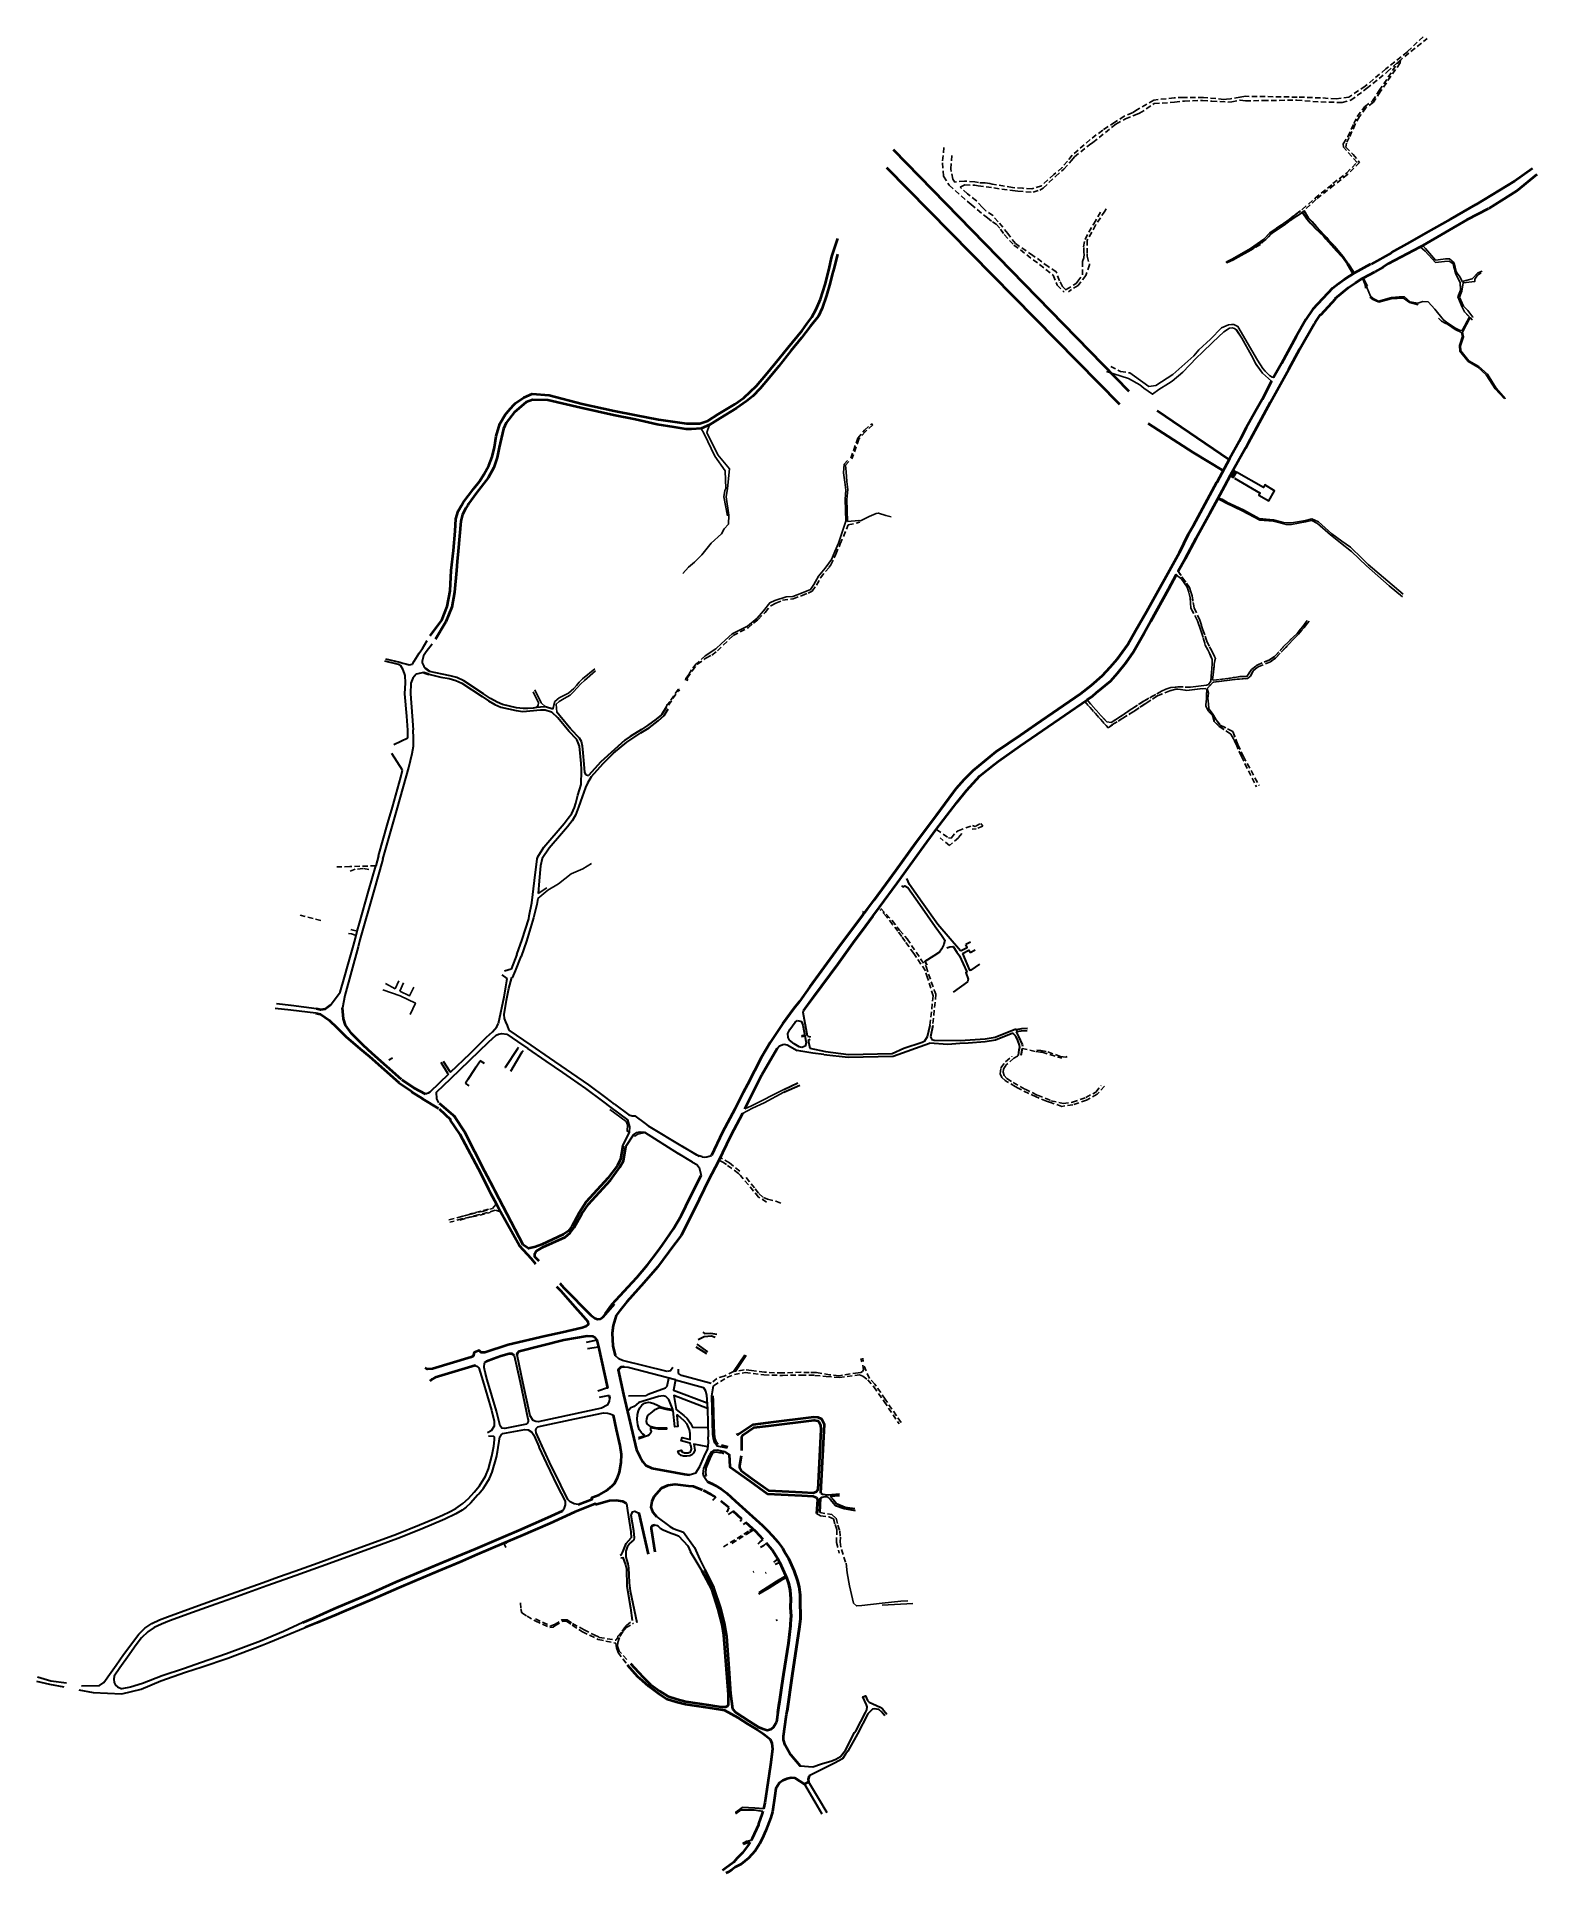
# Model space of a CAD drawing. Header units: millimetres. Extents: x 549639 to 551421, y 1663165 to 1665345.
import ezdxf

# ---------------------------------------------------------------- set-up
doc = ezdxf.new("R2010")
doc.units = ezdxf.units.MM
doc.linetypes.add('HIDDEN', pattern=[9.525, 6.35, -3.175])
doc.layers.add('DUONG BT', color=2, linetype='Continuous', lineweight=30)
doc.layers.add('DUONG NHUA', color=5, linetype='Continuous', lineweight=40)
doc.layers.add('DUONG DAT', color=14, linetype='HIDDEN')

msp = doc.modelspace()

# ---------------------------------------------------------------- linework, layer by layer
at = {"layer": 'DUONG BT', "linetype": 'ByBlock'}
for p, q in [((550093.5, 1664613.2), (550097.3, 1664618.6)), ((550097.3, 1664618.6), (550102.7, 1664628.1)), ((550108.9, 1664624, 68.6), (550101.8, 1664614.7, 68.6)), ((550068.7, 1664599.7, 68), (550052.5, 1664603.7, 68)), ((550053.5, 1664606.5), (550070.5, 1664602.6)), ((550071.7, 1664598.2, 68), (550068.7, 1664599.7, 68)), ((550070.5, 1664602.6), (550073.9, 1664601.4)), ((550074.3, 1664593.3, 68), (550071.7, 1664598.2, 68)), ((550073.9, 1664601.4), (550077.6, 1664600.5)), ((550077.6, 1664600.5), (550081.5, 1664599.4)), ((550081.5, 1664599.4), (550085.5, 1664600.1)), ((550085.5, 1664600.1), (550087.5, 1664603.5)), ((550087.5, 1664603.5), (550093.5, 1664613.2)), ((550098.6, 1664609.9, 68.6), (550097, 1664603.6, 68.6)), ((550097, 1664603.6, 68.6), (550097.1, 1664601.6, 68.6)), ((550097.1, 1664601.6, 68.6), (550098.8, 1664597.9, 68.6)), ((550101.8, 1664614.7, 68.6), (550098.6, 1664609.9, 68.6)), ((550098.8, 1664597.9, 68.6), (550101.1, 1664595, 68.6)), ((550076.6, 1664586.8, 68), (550074.3, 1664593.3, 68)), ((550076.5, 1664564.9, 68), (550077, 1664578, 68)), ((550077, 1664578, 68), (550076.6, 1664586.8, 68)), ((550083.7, 1664577.5, 68.7), (550083, 1664565, 68.7)), ((550085.7, 1664583.6, 68.3), (550083.7, 1664577.5, 68.3)), ((550090, 1664588.1, 68.3), (550085.7, 1664583.6, 68.3)), ((550098.9, 1664590.1, 68.3), (550090, 1664588.1, 68.3)), ((550104.9, 1664588.2, 68), (550119.2, 1664584.7, 68)), ((550120.7, 1664588.3, 69.3), (550105.5, 1664591.4, 69.3)), ((550119.2, 1664584.7, 68), (550129, 1664583.2, 68)), ((550130, 1664586.4, 69.3), (550120.7, 1664588.3, 69.3)), ((550129, 1664583.2, 68), (550137, 1664580.9, 68)), ((550138, 1664584.2, 69.3), (550130, 1664586.4, 69.3)), ((550137, 1664580.9, 68), (550144, 1664577.6, 68)), ((550146.3, 1664580.3, 69.3), (550138, 1664584.2, 69.3)), ((550144, 1664577.6, 68), (550168.1, 1664561.6, 68)), ((550169.6, 1664564.8, 69.3), (550146.3, 1664580.3, 69.3)), ((550078.7, 1664538.4, 68), (550076.5, 1664564.9, 68)), ((550083, 1664565, 68.7), (550085, 1664538.2, 68.7)), ((550168.1, 1664561.6, 68), (550175.8, 1664556.6, 68)), ((550177.9, 1664559.5, 69.3), (550169.6, 1664564.8, 69.3)), ((550175.8, 1664556.6, 68), (550183.2, 1664552.3, 68)), ((550185.8, 1664554.9, 69.3), (550177.9, 1664559.5, 69.3)), ((550183.2, 1664552.3, 68), (550190.5, 1664549.1, 68)), ((550192.4, 1664552.3, 69.3), (550185.8, 1664554.9, 69.3)), ((550208.9, 1664548.3, 69.3), (550192.4, 1664552.3, 69.3)), ((550079.8, 1664521.7, 68), (550078.7, 1664538.4, 68)), ((550085, 1664538.2, 68.7), (550086.3, 1664522.2, 68.7)), ((550190.5, 1664549.1, 68), (550208.4, 1664545, 68)), ((550208.4, 1664545, 68), (550216.5, 1664543.9, 68)), ((550216.7, 1664547.4, 69.3), (550208.9, 1664548.3, 69.3)), ((550216.5, 1664543.9, 68), (550237.6, 1664545.9, 68)), ((550222.2, 1664547.4, 69.3), (550216.7, 1664547.4, 69.3)), ((550228.8, 1664548, 69.3), (550222.2, 1664547.4, 69.3)), ((550232.8, 1664548.7, 69.3), (550228.8, 1664548, 69.3)), ((550237.3, 1664549.1, 69.3), (550232.8, 1664548.7, 69.3)), ((550243.5, 1664549.4, 69.3), (550237.3, 1664549.1, 69.3)), ((550237.6, 1664545.9, 68), (550242.9, 1664546, 68)), ((550242.9, 1664546, 68), (550250.6, 1664543.7, 68)), ((550252.2, 1664546.8, 69.3), (550243.5, 1664549.4, 69.3)), ((550250.6, 1664543.7, 68), (550257.9, 1664536.3, 68)), ((550260.4, 1664538.7), (550256.8, 1664543.2)), ((550270.9, 1664520.7), (550257.9, 1664536.3)), ((550273.6, 1664522.9), (550260.4, 1664538.7)), ((550280.5, 1664510.8), (550270.9, 1664520.7)), ((550273.6, 1664522.9), (550283.3, 1664512.7)), ((550283.6, 1664502.7), (550280.5, 1664510.8)), ((550283.3, 1664512.7), (550285.6, 1664508.6)), ((550285.6, 1664508.6), (550287, 1664503.1)), ((550285.8, 1664482.2), (550283.6, 1664502.7)), ((550287, 1664503.1), (550287.7, 1664494.7)), ((550287.7, 1664494.7), (550288.9, 1664481.4)), ((550285.9, 1664475.2), (550285.8, 1664482.2)), ((550285.8, 1664460.9), (550286.1, 1664470.2)), ((550286.1, 1664470.2), (550285.9, 1664475.2)), ((550288.9, 1664481.4), (550289.8, 1664471.5)), ((550289.8, 1664471.5), (550291.3, 1664468.8)), ((550291.3, 1664468.8), (550294.4, 1664468.1)), ((550297.4, 1664466.3), (550293.3, 1664458.9)), ((550311.2, 1664481.8), (550297.4, 1664466.3)), ((550279.3, 1664435.2), (550281.8, 1664444.5)), ((550281.8, 1664444.5), (550285.6, 1664457.4)), ((550290.7, 1664453.9), (550284.7, 1664437.1)), ((550285.6, 1664457.4), (550285.8, 1664460.9)), ((550293.3, 1664458.9), (550290.7, 1664453.9)), ((550270.4, 1664417.2), (550274.5, 1664423)), ((550274.5, 1664423), (550277.6, 1664430.1)), ((550279, 1664420.8), (550274.9, 1664414)), ((550277.6, 1664430.1), (550279.3, 1664435.2)), ((550282.6, 1664430.3), (550279, 1664420.8)), ((550284.7, 1664437.1), (550282.6, 1664430.3)), ((550241.3, 1664382.9), (550265.6, 1664411)), ((550262.5, 1664398.7), (550247.6, 1664381.7)), ((550269.4, 1664407.1), (550262.5, 1664398.7)), ((550265.6, 1664411), (550270.4, 1664417.2)), ((550274.9, 1664414), (550269.4, 1664407.1)), ((550234.2, 1664371.6), (550241.3, 1664382.9)), ((550247.6, 1664381.7), (550239.5, 1664369.6)), ((550230.1, 1664343.5), (550233.3, 1664369)), ((550233.3, 1664369), (550234.2, 1664371.6)), ((550237.6, 1664360.7), (550235.7, 1664342.9)), ((550239.5, 1664369.6), (550237.6, 1664360.7)), ((550227, 1664316.8), (550230.1, 1664343.5)), ((550235.7, 1664342.9), (550234.8, 1664327.9)), ((550223.9, 1664301.3), (550227, 1664316.8)), ((550233.1, 1664314.8), (550229.1, 1664298.9)), ((550234.2, 1664322), (550233.1, 1664314.8)), ((550215.5, 1664273.4), (550223.4, 1664298.1)), ((550229.1, 1664298.9), (550220.8, 1664271.6)), ((550223.4, 1664298.1), (550223.9, 1664301.3)), ((550209.4, 1664255.6), (550215.5, 1664273.4)), ((550220.8, 1664271.6), (550214.5, 1664253.1)), ((550526.1, 1664095.2, 59.9), (550542.8, 1664103.4, 59.9)), ((550526.4, 1664092.1, 59.8), (550545.3, 1664100.4, 59.8))]:
    msp.add_line(p, q, dxfattribs=at)
at = {"layer": 'DUONG BT'}
for p, q in [((550374.8, 1664534.8, 61.9), (550364.4, 1664527.2, 61.9)), ((550366.4, 1664524.4), (550377.2, 1664532.7)), ((550381, 1664539.8, 61.9), (550374.8, 1664534.8, 61.9)), ((550377.2, 1664532.7), (550384.1, 1664539.1)), ((550386.5, 1664549.2, 61.9), (550381, 1664539.8, 61.9)), ((550384.1, 1664539.1), (550389.1, 1664546.9)), ((550063.3, 1664504.9, 69), (550079.8, 1664512.8, 69)), ((550079.8, 1664512.8, 69), (550079.8, 1664521.7, 69)), ((550086.7, 1664512.4, 64), (550086.3, 1664522.2, 64)), ((550086.7, 1664502.8, 64), (550086.7, 1664512.4, 64)), ((550337.5, 1664510.1, 61.9), (550309, 1664484.3, 61.9)), ((550343.9, 1664514.4, 61.9), (550337.5, 1664510.1, 61.9)), ((550339.8, 1664507.5), (550356.5, 1664518.5)), ((550357.2, 1664522.6, 61.9), (550343.9, 1664514.4, 61.9)), ((550356.5, 1664518.5), (550366.4, 1664524.4)), ((550364.4, 1664527.2, 61.9), (550357.2, 1664522.6, 61.9)), ((550073.8, 1664474.5, 64.1), (550060.9, 1664493.9, 64.1)), ((550081, 1664477.6, 64), (550085.2, 1664494, 64)), ((550085.2, 1664494, 64), (550086.7, 1664502.8, 64)), ((550311.2, 1664481.8), (550324.2, 1664494.5)), ((550324.2, 1664494.5), (550339.8, 1664507.5)), ((550061.6, 1664430.6, 64.1), (550071.5, 1664466.2, 64.1)), ((550067.6, 1664429.6, 64), (550081, 1664477.6, 64)), ((550071.5, 1664466.2, 64.1), (550073.8, 1664474.5, 64.1)), ((550309, 1664484.3, 61.9), (550294.4, 1664468.1, 61.9)), ((550056.4, 1664411.9, 64.1), (550061.6, 1664430.6, 64.1)), ((550062, 1664410.1, 64), (550067.6, 1664429.6, 64)), ((550209.4, 1664255.6), (550202.5, 1664238.3)), ((550207.8, 1664236.3), (550214.5, 1664253.1)), ((550191.7, 1664231.3, 62.7), (550197.5, 1664227, 62.7)), ((550202.5, 1664238.3), (550194.8, 1664236)), ((550197.2, 1664224.5, 62.7), (550195.8, 1664217.2, 62.7)), ((550197.5, 1664227, 62.7), (550197.2, 1664224.5, 62.7)), ((550200, 1664215.1), (550203.3, 1664228.2)), ((550203.3, 1664228.2), (550204.3, 1664227.9)), ((550204.3, 1664227.9), (550207.8, 1664236.3)), ((550193.7, 1664204.8, 62.7), (550187.3, 1664173.2, 62.7)), ((550195.8, 1664217.2, 62.7), (550193.7, 1664204.8, 62.7)), ((550196.9, 1664201.5), (550200, 1664215.1)), ((550194.4, 1664184.3), (550196.9, 1664201.5)), ((550194.6, 1664179.8), (550194.4, 1664184.3)), ((550549.1, 1664186.7, 60.3), (550549.4, 1664188.8, 60.3)), ((550554.4, 1664158.8, 60.3), (550549.1, 1664186.7, 60.3)), ((550173.5, 1664157.3, 61.9), (550180.3, 1664163.9, 61.9)), ((550175.7, 1664151.6, 61.9), (550184.9, 1664159.9, 61.8)), ((550180.3, 1664163.9, 61.9), (550185.6, 1664169.7, 61.9)), ((550184.9, 1664159.9, 61.8), (550187.6, 1664160.9, 61.8)), ((550185.6, 1664169.7, 61.9), (550187.3, 1664173.2, 61.9)), ((550187.6, 1664160.9, 61.8), (550191.6, 1664161.7, 61.8)), ((550191.6, 1664161.7, 61.8), (550197.3, 1664161.1, 61.8)), ((550196.3, 1664175.6), (550194.6, 1664179.8)), ((550198.4, 1664171.2), (550196.3, 1664175.6)), ((550197.3, 1664161.1, 61.8), (550210.3, 1664152.3, 61.8)), ((550200.4, 1664165.9), (550198.4, 1664171.2)), ((550226.2, 1664148), (550200.4, 1664165.9)), ((550531.1, 1664161.7, 59.9), (550533.2, 1664166.7, 59.9)), ((550531.3, 1664157.1, 59.9), (550531.1, 1664161.7, 59.9)), ((550533.2, 1664166.7, 59.9), (550539.5, 1664175.4, 59.9)), ((550539.5, 1664175.4, 59.9), (550542.5, 1664177.4, 59.9)), ((550542.5, 1664177.4, 59.9), (550547, 1664176, 59.9)), ((550547, 1664176, 59.9), (550548.8, 1664171.6, 59.9)), ((550549.5, 1664159.3, 60.5), (550547.4, 1664158.9, 60.5)), ((550548.8, 1664171.6, 59.9), (550552.7, 1664150.6, 59.9)), ((550549.9, 1664159, 60.5), (550549.5, 1664159.3, 60.5)), ((550549.6, 1664158.6, 60.5), (550549.9, 1664159, 60.5)), ((550696.8, 1664158.1, 60.2), (550699.8, 1664171.9, 60.2)), ((550703, 1664171.3, 62.8), (550700.4, 1664157.9, 62.8)), ((550777, 1664157.6, 67.8), (550801.5, 1664167.5, 67.8)), ((550798, 1664162.2, 68.4), (550777.6, 1664154.1, 68.4)), ((550798.9, 1664161.5, 68.4), (550798, 1664162.2, 68.4)), ((550801.5, 1664158.5, 68.4), (550798.9, 1664161.5, 68.4)), ((550801.5, 1664167.5, 67.8), (550802.8, 1664164.2, 67.8)), ((550802.8, 1664164.2, 67.8), (550801.8, 1664163.8, 67.8)), ((550801.8, 1664163.8, 67.8), (550804.9, 1664158.3, 67.8)), ((550808.5, 1664167.4, 65.4), (550802, 1664166.3, 65.4)), ((550802.8, 1664164.2, 67.7), (550808, 1664165, 67.7)), ((550808, 1664165, 67.7), (550815, 1664165.5, 67.7)), ((550815.3, 1664167.8, 65.4), (550808.5, 1664167.4, 65.4)), ((550130.6, 1664115.9, 61.8), (550153.8, 1664138.1, 61.9)), ((550130.9, 1664108.3, 61.7), (550175.7, 1664151.6, 61.9)), ((550153.8, 1664138.1, 61.9), (550173.5, 1664157.3, 61.9)), ((550210.3, 1664152.3, 61.8), (550222.2, 1664143.9, 61.7)), ((550244.3, 1664128.9, 61.6), (550222.2, 1664143.9, 61.6)), ((550247.9, 1664133.1), (550226.2, 1664148)), ((550518.3, 1664144.1, 60), (550521.1, 1664147.3, 60)), ((550518.3, 1664144.1, 60), (550521.1, 1664147.3, 60)), ((550521.1, 1664147.3, 60), (550526.4, 1664149.1, 60)), ((550521.1, 1664147.3, 60), (550526.4, 1664149.1, 60)), ((550526.4, 1664149.1, 60), (550530.2, 1664148.2, 60)), ((550526.4, 1664149.1, 60), (550530.2, 1664148.2, 60)), ((550530.2, 1664148.2, 60), (550542, 1664141.8, 60)), ((550530.2, 1664148.2, 60), (550542, 1664141.8, 60)), ((550533, 1664154, 59.9), (550531.3, 1664157.1, 59.9)), ((550538.4, 1664149.7, 59.9), (550533, 1664154, 59.9)), ((550544.5, 1664146.2, 59.9), (550538.4, 1664149.7, 59.9)), ((550546.3, 1664140.8, 61.3), (550542, 1664141.8, 61.3)), ((550547.4, 1664145.4, 59.9), (550544.5, 1664146.2, 59.9)), ((550560.8, 1664138.5, 61.3), (550546.3, 1664140.8, 61.3)), ((550547.4, 1664158.9, 60.5), (550547.2, 1664158.5, 60.5)), ((550547.2, 1664158.5, 60.5), (550547.7, 1664158.2, 60.5)), ((550551.4, 1664147, 59.9), (550547.4, 1664145.4, 59.9)), ((550547.7, 1664158.2, 60.5), (550549.6, 1664158.6, 60.5)), ((550552.7, 1664150.6, 59.9), (550551.4, 1664147, 59.9)), ((550554.4, 1664158.8, 60.3), (550557.8, 1664157.8, 60.3)), ((550555.2, 1664154.1, 60.2), (550557.4, 1664155.3, 60.2)), ((550555.2, 1664154.1, 60.2), (550557.2, 1664144.4, 60.2)), ((550557.2, 1664144.4, 60.2), (550575.8, 1664140.5, 60.2)), ((550573.7, 1664136.8, 61.3), (550560.8, 1664138.5, 61.3)), ((550575.8, 1664140.5, 60.2), (550602.9, 1664137, 60.2)), ((550602.9, 1664137, 60.2), (550654.8, 1664138.1, 60.2)), ((550654.8, 1664138.1, 60.2), (550668.5, 1664144.3, 60.2)), ((550656.1, 1664134.8, 60.3), (550699, 1664150.5, 60.3)), ((550668.5, 1664144.3, 60.2), (550690.4, 1664151.6, 60.2)), ((550690.4, 1664151.6, 60.2), (550693.4, 1664153.1, 60.2)), ((550693.4, 1664153.1, 60.2), (550696.8, 1664158.1, 60.2)), ((550720.7, 1664148.8, 64.5), (550699, 1664150.5, 64.5)), ((550700.4, 1664157.9, 62.8), (550701.8, 1664154.8, 62.8)), ((550701.8, 1664154.8, 62.8), (550704.6, 1664153.9, 62.8)), ((550704.6, 1664153.9, 62.8), (550735.5, 1664153.5, 62.8)), ((550735, 1664149.9, 64.5), (550720.7, 1664148.8, 64.5)), ((550745.2, 1664150.5, 67.8), (550735, 1664149.9, 67.8)), ((550735.5, 1664153.5, 62.8), (550765.1, 1664155.4, 62.8)), ((550765.3, 1664151.8, 67.8), (550745.2, 1664150.5, 67.8)), ((550765.1, 1664155.4, 67.8), (550777, 1664157.6, 67.8)), ((550777.6, 1664154.1, 68.4), (550765.3, 1664151.8, 68.4)), ((550804.1, 1664153.4, 68.4), (550801.5, 1664158.5, 68.4)), ((550806, 1664147.8, 68.4), (550804.1, 1664153.4, 68.4)), ((550804.7, 1664136, 68.4), (550805.5, 1664142.6, 68.4)), ((550804.9, 1664158.3, 67.8), (550809, 1664148.6, 67.8)), ((550805.5, 1664142.6, 68.4), (550806.5, 1664145.3, 68.4)), ((550806.5, 1664145.3, 68.4), (550806, 1664147.8, 68.4)), ((550809, 1664144.2, 67.9), (550807.4, 1664135.9, 67.9)), ((550809, 1664148.6, 67.8), (550809.5, 1664146.9, 67.8)), ((550057.5, 1664130.4, 62), (550061.7, 1664133.1, 62.7)), ((550264.1, 1664115.4, 61.6), (550244.3, 1664128.9, 61.6)), ((550294.7, 1664100.9), (550247.9, 1664133.1)), ((550291.4, 1664096.5, 61.6), (550264.1, 1664115.4, 61.6)), ((550573.7, 1664136.8, 60.3), (550602.7, 1664133.6, 60.3)), ((550602.7, 1664133.6, 60.3), (550656.1, 1664134.8, 60.3)), ((550128.3, 1664113.6, 61.8), (550106.1, 1664092.3, 61.6)), ((550114.1, 1664092.1, 61.5), (550130.9, 1664108.3, 61.7)), ((550129.5, 1664114.8, 61.8), (550129.5, 1664114.9, 61.8)), ((550311.4, 1664081.5, 61.6), (550291.4, 1664096.5, 61.6)), ((550314.8, 1664085.8), (550294.7, 1664100.9)), ((550104.2, 1664090.9, 61.6), (550101, 1664089.7, 61.5)), ((550106.1, 1664092.3, 61.6), (550104.2, 1664090.9, 61.6)), ((550114.2, 1664084.5, 61.5), (550114.1, 1664092.1, 61.5)), ((550116.6, 1664079.6, 61.6), (550114.2, 1664084.5, 61.5)), ((550321.3, 1664074.1, 61.6), (550311.4, 1664081.5, 61.6)), ((550325.4, 1664077.9), (550314.8, 1664085.8)), ((550365.3, 1664052.2), (550405.9, 1664027.7)), ((550360.9, 1664044.6, 61.3), (550400.9, 1664019.5, 61.3)), ((550400.9, 1664019.5, 61.3), (550408.1, 1664015.3, 61.3)), ((550405.9, 1664027.7), (550425.8, 1664016.4)), ((550421.9, 1663790.2, 66.2), (550434.3, 1663782.1, 66.2)), ((550422.8, 1663793.1, 66.3), (550435.7, 1663784.2, 66.3)), ((550424.7, 1663798.7, 66.3), (550431.6, 1663802.1, 66.3)), ((550430.2, 1663807.4, 64.9), (550431.9, 1663806, 64.9)), ((550431.6, 1663802.1, 66.3), (550440.5, 1663803.1, 66.3)), ((550431.9, 1663806, 64.9), (550439.5, 1663806.4, 64.9)), ((550439.5, 1663806.4, 64.9), (550446.6, 1663805, 64.9)), ((550440.5, 1663803.1, 66.3), (550444.6, 1663801.6, 66.3)), ((550330.2, 1663775.7, 64.9), (550325.9, 1663779.7, 64.9)), ((550334.7, 1663773.8, 64.9), (550330.2, 1663775.7, 64.9)), ((550387.9, 1663760.8, 64.9), (550334.7, 1663773.8, 64.9)), ((550466.5, 1663760.6, 63.6), (550479.9, 1663780.6, 63.6)), ((550468.9, 1663761, 69.2), (550481.5, 1663780.3, 69.2)), ((550332.6, 1663765.8), (550329.6, 1663762.5)), ((550336.1, 1663766.1), (550332.6, 1663765.8)), ((550341.6, 1663765.6), (550336.1, 1663766.1)), ((550397.6, 1663750.7), (550341.6, 1663765.6)), ((550391.6, 1663761.5, 64.9), (550387.9, 1663760.8, 64.9)), ((550394.4, 1663765.5, 64.9), (550391.6, 1663761.5, 64.9)), ((550397.6, 1663750.7), (550430.7, 1663741.7)), ((550401.2, 1663758.3, 63), (550401.2, 1663763.5, 63)), ((550404.6, 1663756.2, 63), (550401.2, 1663758.3, 63)), ((550440, 1663746.6, 63), (550404.6, 1663756.2, 63)), ((550440, 1663746.6, 63), (550404.6, 1663756.2, 63)), ((550430.7, 1663741.7), (550433.1, 1663737.9)), ((550433.1, 1663737.9), (550434.5, 1663732.5)), ((550434.5, 1663732.5), (550435.6, 1663716.6)), ((550440.6, 1663731.9, 62), (550442.9, 1663743.7, 62)), ((550441.8, 1663686.2, 62), (550440.6, 1663731.9, 62)), ((550442.6, 1663726.3, 62), (550442.5, 1663732, 62)), ((550443, 1663710.2, 62), (550442.6, 1663726.3, 62)), ((550435.6, 1663716.6), (550436.6, 1663683.4)), ((550443.8, 1663686.3, 62), (550443, 1663710.2, 62)), ((550436.8, 1663676.6, 62.1), (550436.6, 1663683.4, 62.1)), ((550442.8, 1663681.2, 62), (550441.8, 1663686.2, 62)), ((550444.2, 1663676.1, 62), (550442.8, 1663681.2, 62)), ((550444.9, 1663680.9, 62), (550443.8, 1663686.3, 62)), ((550446.2, 1663677.1, 62), (550444.9, 1663680.9, 62)), ((550426.6, 1663648.1, 62.1), (550431.8, 1663660, 62.1)), ((550431.2, 1663645.7, 61.7), (550438, 1663661.3, 61.7)), ((550431.8, 1663660, 62.1), (550435.9, 1663669.1, 62.1)), ((550439.6, 1663660.3, 62.1), (550433.7, 1663646, 62.1)), ((550435.9, 1663669.1, 62.1), (550436.8, 1663676.6, 62.1)), ((550440.5, 1663665.4, 62.1), (550438, 1663661.3, 62.1)), ((550441.7, 1663663.9, 62.1), (550439.6, 1663660.3, 62.1)), ((550442.8, 1663666.9, 62.1), (550440.5, 1663665.4, 62.1)), ((550443.4, 1663664.8, 62.1), (550441.7, 1663663.9, 62.1)), ((550447, 1663667.3, 62.1), (550442.8, 1663666.9, 62.1)), ((550446.1, 1663665.1, 62.1), (550443.4, 1663664.8, 62.1)), ((550447.2, 1663672.2, 62), (550444.2, 1663676.1, 62)), ((550450.2, 1663664.4, 62.1), (550446.1, 1663665.1, 62.1)), ((550456.6, 1663665.5, 62.1), (550447, 1663667.3, 62.1)), ((550459.4, 1663669.9, 62), (550447.2, 1663672.2, 62)), ((550452.7, 1663664.1, 62.1), (550450.2, 1663664.4, 62.1)), ((550454.9, 1663663, 62.1), (550452.7, 1663664.1, 62.1)), ((550413.8, 1663638.2, 62.1), (550421.8, 1663640.7, 62.1)), ((550421.8, 1663640.7, 62.1), (550426.6, 1663648.1, 62.1)), ((550430.5, 1663639.4, 61.7), (550431.2, 1663645.7, 61.7)), ((550431.2, 1663636.3, 61.7), (550430.5, 1663639.4, 61.7)), ((550433.9, 1663636.9, 62.1), (550431.2, 1663636.3, 62.1)), ((550435.2, 1663630.2, 61.7), (550431.2, 1663636.3, 61.7)), ((550433.7, 1663646, 62.1), (550433.1, 1663639.9, 62.1)), ((550433.1, 1663639.9, 62.1), (550433.9, 1663636.9, 62.1)), ((550570, 1663616.2, 62.6), (550572.1, 1663615.2, 62.6)), ((550572.1, 1663615.2, 62.6), (550578.9, 1663614.5, 62.6)), ((550578.9, 1663614.5, 62.6), (550592.4, 1663615.4, 62.6)), ((550569.9, 1663610.6, 62.6), (550571.7, 1663611.8, 62.6)), ((550571.7, 1663611.8, 62.6), (550575.2, 1663612.3, 62.6)), ((550575.2, 1663612.3, 62.6), (550577.8, 1663612.3, 62.6)), ((550577.8, 1663612.3, 62.6), (550581.4, 1663609.4, 62.6)), ((550581.4, 1663612.9), (550592.3, 1663613.6)), ((550581.4, 1663612.9), (550585.5, 1663607.9)), ((550581.4, 1663609.4, 62.6), (550587.6, 1663601.8, 62.6)), ((550585.5, 1663607.9), (550588.9, 1663604)), ((550587.6, 1663601.8, 62.6), (550597.7, 1663598.2, 62.6)), ((550588.9, 1663604), (550599.1, 1663599.8)), ((550597.7, 1663598.2, 62.6), (550610.8, 1663595.9, 62.6)), ((550599.1, 1663599.8), (550610.5, 1663598)), ((550496.8, 1663498.5, 61.5), (550518.1, 1663511.8, 61.5)), ((550508.8, 1663504.2, 61.2), (550524.9, 1663514.4, 61.2)), ((550518.1, 1663511.8, 61.5), (550526.8, 1663517.3, 61.5)), ((550524.9, 1663514.4, 61.2), (550529.2, 1663516.7, 61.2)), ((550526.8, 1663517.3, 61.5), (550528.5, 1663518.2, 61.5)), ((550496.5, 1663496.9, 61.2), (550508.8, 1663504.2, 61.2)), ((550550.9, 1663271.1, 56.3), (550563, 1663250.3, 56.3)), ((550563, 1663250.3, 56.3), (550571.5, 1663235.7, 56.3)), ((550567.5, 1663253.9, 59.7), (550577.2, 1663237.5, 59.7))]:
    msp.add_line(p, q, dxfattribs=at)
at = {"layer": 'DUONG BT', "linetype": 'Continuous'}
for p, q in [((550418, 1664009.3, 60), (550400.9, 1664019.6, 60)), ((550415.8, 1664021.8, 59.7), (550405.8, 1664027.9, 59.7)), ((550423.1, 1664017.5, 59.7), (550415.8, 1664021.8, 59.7)), ((550418, 1664009.3, 60), (550422.8, 1664006.3, 60)), ((550429.4, 1664015.3, 59.7), (550423.1, 1664017.5, 59.7)), ((550422.8, 1664006.3, 60), (550425.8, 1664002.9, 60)), ((550425.8, 1664002.9, 60), (550428.1, 1663993.3, 60)), ((550445.5, 1663611.5, 61.5), (550441.7, 1663607.6, 61.5)), ((550461, 1663599.3, 61.4), (550458.5, 1663594, 61.4)), ((550466.1, 1663594.9, 61.3), (550460.2, 1663591.2, 61.3)), ((550474.3, 1663583.2, 61.8), (550476.5, 1663585.7, 61.8)), ((550481.1, 1663581.7, 61.2), (550478.1, 1663579.4, 61.2)), ((550495.6, 1663556.3, 62.4), (550498, 1663558.6, 62.4)), ((550498, 1663558.6, 62.4), (550501.8, 1663561.4, 62.4)), ((550502, 1663553.9, 61.1), (550498.6, 1663551.8, 61.1)), ((550505.8, 1663556.9, 61.1), (550502, 1663553.9, 61.1)), ((550515.1, 1663535.5, 61.1), (550514, 1663534.5, 61.1)), ((550519.3, 1663538.4, 61.1), (550515.1, 1663535.5, 61.1)), ((550517, 1663532.1, 61), (550515.8, 1663531.6, 61)), ((550521.5, 1663534.1, 61), (550517, 1663532.1, 61)), ((550490, 1663523.2, 64), (550490.5, 1663523.5, 64)), ((550490.5, 1663523.5, 64), (550490.5, 1663523.5, 64)), ((550504.5, 1663521.7, 63.2), (550505.1, 1663522.1, 63.2))]:
    msp.add_line(p, q, dxfattribs=at)
at = {"layer": 'DUONG BT', "linetype": 'ByBlock'}
for points, elevation in [([(551140.9, 1665136), (551141.7, 1665136.2), (551147.1, 1665128.7), (551151.1, 1665123.7), (551153.7, 1665121.2), (551156.7, 1665117.3), (551166.6, 1665108.4), (551169.5, 1665104.8), (551182.3, 1665090.7)], 60.8), ([(551179.7, 1665096), (551175.2, 1665100.7), (551173.3, 1665102.8), (551170.8, 1665105.8), (551167.5, 1665109), (551158.5, 1665118.9), (551153.4, 1665125), (551148.8, 1665129.5), (551143.7, 1665138.2)], 63), ([(551179.7, 1665096), (551190.1, 1665083.8), (551195.9, 1665075.3), (551202, 1665066.1), (551203.7, 1665064.3)], 62), ([(551202.1, 1665063.3), (551195.1, 1665074.6), (551189.3, 1665083), (551182.3, 1665090.7)], 64.3), ([(550665.9, 1664337.6), (550667.3, 1664335.7), (550669.7, 1664337), (550673.5, 1664335.2), (550687.6, 1664315.1), (550705.9, 1664288.9), (550713.3, 1664278.7), (550717.5, 1664272.5), (550716.1, 1664267.6), (550713.4, 1664262), (550710.9, 1664258.4), (550704.4, 1664253.9), (550693.7, 1664247.2), (550696, 1664242.8)], 60.8), ([(550736.1, 1664259.8), (550708.9, 1664291), (550690.6, 1664317.2), (550675.4, 1664338.7), (550672.3, 1664345.6)], 66.2), ([(550747.9, 1664270.3), (550742.2, 1664267.3)], 65.9), ([(550719.7, 1664263.4), (550723.1, 1664264.5), (550727.1, 1664265), (550731.6, 1664258.4), (550734.8, 1664254), (550743.6, 1664235.1), (550742.4, 1664234.4), (550744.9, 1664226.2), (550744.4, 1664223.3), (550727.4, 1664211)], 64.5), ([(550736.1, 1664259.8), (550744, 1664263.9), (550742.2, 1664267.3)], 64.8), ([(550738.1, 1664256.9), (550745.7, 1664260.9), (550747.5, 1664257.5)], 64.9), ([(550738.1, 1664256.9), (550746.7, 1664236.8), (550747.7, 1664237.5), (550748.4, 1664236.8), (550759, 1664244)], 64.9), ([(550753.3, 1664260.6), (550747.5, 1664257.5)], 65.9)]:
    msp.add_lwpolyline(points, dxfattribs=dict(at, elevation=elevation))
at = {"layer": 'DUONG BT'}
for points in [[(551063.5, 1664828.1), (551060, 1664830.2), (551056.2, 1664823.7), (551059.8, 1664821.6)], [(551056.8, 1664823.4), (551060.6, 1664829.8)], [(551057.3, 1664823), (551061.1, 1664829.5)], [(551057.9, 1664822.7), (551061.7, 1664829.1)], [(551058.6, 1664822.3), (551062.4, 1664828.7)], [(551059.2, 1664822), (551063, 1664828.4)], [(551059.7, 1664821.6), (551063.5, 1664828.1)], [(551061, 1664820.9), (551091.7, 1664803.2), (551090.1, 1664800.5), (551101.8, 1664793.8), (551108.8, 1664805.9), (551097.2, 1664812.7), (551095.4, 1664809.6), (551063.5, 1664828.1)], [(550050.4, 1664368.8), (550039, 1664329.5), (550023, 1664272.9), (550021.1, 1664264.8), (550005, 1664206.8), (550002.4, 1664192.4)], [(550325.4, 1664077.9), (550342.3, 1664065.5), (550346.2, 1664064.1), (550349.3, 1664064.1), (550361.7, 1664054.9), (550365.3, 1664052.2)], [(550338.6, 1664027.8), (550347.8, 1664041.5), (550351.6, 1664044.3), (550355.7, 1664045.2), (550360.9, 1664044.6)], [(550304.1, 1663798.1), (550291.6, 1663795.2)], [(550293.3, 1663788.2), (550306.3, 1663789.9)], [(550159.7, 1663767.9), (550162.6, 1663766.8), (550164.4, 1663765), (550169, 1663749.7), (550179.4, 1663714.8), (550182.4, 1663701.7), (550182.5, 1663695.8), (550178.9, 1663690.2), (550174.6, 1663688)], [(550206.3, 1663779.8), (550206.3, 1663779.8), (550213.1, 1663748.3), (550222.3, 1663704.5), (550222.8, 1663703.3), (550222.9, 1663701.3), (550221.5, 1663699), (550220.6, 1663698.3), (550195.1, 1663693.2), (550191.4, 1663693.7), (550189.4, 1663696.4), (550185.3, 1663713.6), (550174.3, 1663751), (550171.6, 1663760.1), (550170.5, 1663765.7), (550171, 1663770.9)], [(550234.7, 1663701), (550234.7, 1663701), (550231.9, 1663701.3), (550228.9, 1663702.8), (550225, 1663708.3), (550216.6, 1663748.2), (550209.8, 1663780.6), (550209.8, 1663780.6)], [(550316.9, 1663741.3), (550305.5, 1663737.4)], [(550239.2, 1663672.3), (550232.1, 1663688), (550231.8, 1663691), (550232.2, 1663693), (550234.3, 1663695.1), (550237.3, 1663696), (550278.1, 1663704.6), (550278.1, 1663704.6)], [(550278.1, 1663704.6), (550312, 1663711.9), (550316.9, 1663711.4), (550320.2, 1663710.5), (550324, 1663708.9)], [(550164.1, 1663615.5), (550169.9, 1663622.5), (550173.8, 1663628.7), (550176.7, 1663633.9), (550180.1, 1663641.5), (550185, 1663659.1), (550186.3, 1663665.5), (550189.3, 1663683.2), (550190.9, 1663685.7), (550192.6, 1663687.1), (550218.9, 1663692), (550222.8, 1663691.4), (550227, 1663688.8), (550229.5, 1663685.1), (550236, 1663671)], [(550164.1, 1663615.5), (550163.1, 1663614.3), (550154.2, 1663604.6), (550149, 1663599.9), (550144.4, 1663596.3), (550136.8, 1663591.8), (550123.7, 1663585.4), (550095.1, 1663573.4), (550068, 1663562.4), (550036.7, 1663551.1), (550004.3, 1663539.3), (549976.9, 1663529.3), (549947.3, 1663518.6), (549912.5, 1663506.3), (549890.7, 1663498.5), (549872.1, 1663491.8), (549851.9, 1663484.7), (549824.4, 1663474.6), (549797.1, 1663464.7), (549787.4, 1663461.1), (549778.8, 1663456.8), (549771.2, 1663451.7), (549764, 1663444.8), (549757.6, 1663436.6), (549747.1, 1663421.6), (549738.1, 1663409), (549731.5, 1663399.1), (549730.9, 1663395.8), (549731.4, 1663391.6), (549733, 1663388.5), (549735.3, 1663386.4), (549740.4, 1663384.4)], [(550339.5, 1663604.2), (550340.8, 1663595.8), (550344.8, 1663570.7), (550345.2, 1663563.2)], [(550375.6, 1663588.5), (550375.6, 1663588.5), (550391.1, 1663576.7)], [(550391.1, 1663576.7), (550395, 1663574.3), (550407, 1663570.3)], [(550407, 1663570.3), (550420.2, 1663551.9), (550426.6, 1663537.7), (550432.7, 1663524.9), (550432.7, 1663524.9)], [(550429.4, 1663523.7), (550429.4, 1663523.7), (550420.9, 1663537.7), (550415.4, 1663546.6)]]:
    msp.add_lwpolyline(points, dxfattribs=at)
at = {"layer": 'DUONG BT', "linetype": 'ByBlock'}
for points in [[(551107.1, 1664769.6), (551091.3, 1664771), (551070.4, 1664782.2), (551051.4, 1664791.3), (551045.2, 1664794.3), (551041.3, 1664796.4)], [(551041.9, 1664797.5), (551046, 1664795.7), (551052.2, 1664792.5), (551071.7, 1664783.1), (551090.4, 1664772.8), (551107.3, 1664771.3)], [(550387.7, 1663743.5), (550389.8, 1663752.8)], [(550397.6, 1663750.7), (550395.2, 1663738.8), (550435.2, 1663723.5)], [(550386, 1663731), (550383, 1663731.7), (550377.5, 1663731.1), (550354.1, 1663723.9), (550348.4, 1663719.4), (550344.6, 1663717.7), (550340.7, 1663712.9)], [(550341.7, 1663731.8), (550362.7, 1663732.3)], [(550353.8, 1663682.4), (550360.5, 1663684.4), (550360.7, 1663685.3), (550359, 1663686.4), (550357.1, 1663688), (550354.5, 1663691.8), (550352.8, 1663697.4), (550352.2, 1663703.8), (550352.4, 1663709.9), (550353.6, 1663714), (550355.2, 1663717.6), (550357.7, 1663720.9), (550361, 1663723.2), (550365.7, 1663724.2), (550368.1, 1663724), (550372.1, 1663722.9), (550376.4, 1663720.8), (550380.2, 1663718.9), (550384.3, 1663717.8), (550394.3, 1663715.6), (550389.8, 1663727.7), (550386, 1663731)], [(550365.2, 1663733.9), (550362.7, 1663732.3)], [(550365.2, 1663733.9), (550385.6, 1663741.2), (550387.7, 1663743.5)], [(550435.6, 1663716.9), (550395.8, 1663732.1), (550398.5, 1663715.6), (550407.5, 1663708.6), (550411.4, 1663704.9), (550415.4, 1663699.3), (550417.7, 1663694.8), (550436.3, 1663694.3)], [(550435.9, 1663671.2), (550419.6, 1663674.5), (550420.4, 1663667.3), (550419.2, 1663663.8), (550417.2, 1663661.9), (550414.5, 1663660.5), (550411.2, 1663660.1), (550407.3, 1663660.3), (550404.5, 1663661.1), (550401.7, 1663663.6), (550400.8, 1663665.5), (550400.6, 1663666.4), (550404.5, 1663667.3), (550405.5, 1663665.4), (550408.4, 1663664.2), (550412.8, 1663664.4), (550415.3, 1663665.4), (550416, 1663666.1), (550416.5, 1663668.7), (550416.1, 1663672.1), (550415.6, 1663673.9), (550415.1, 1663675.7), (550404.5, 1663678.6), (550405.6, 1663682.4), (550414.9, 1663679.9), (550415.1, 1663687), (550414.4, 1663691.7), (550411.3, 1663698.3), (550408.1, 1663702.4), (550400.6, 1663709.1), (550399.9, 1663708.9), (550399.3, 1663708.9), (550400.6, 1663695.5), (550396.7, 1663695.1), (550394.7, 1663714), (550386.7, 1663715.6), (550378.8, 1663717.8), (550372.5, 1663714.8), (550369.8, 1663712.9), (550366, 1663709.9), (550364.1, 1663707.4), (550363.1, 1663704.6), (550363, 1663701.5), (550363.8, 1663698.7), (550365.8, 1663696.5), (550367.2, 1663695.7), (550370.4, 1663695), (550373.5, 1663694.3), (550386.9, 1663693.9), (550386.9, 1663692.4), (550377.4, 1663692.5), (550368, 1663693.8), (550367.8, 1663693.7), (550368.1, 1663691.6), (550368.6, 1663689.7), (550368.2, 1663688.1), (550366.5, 1663685.8), (550364.5, 1663684.3), (550354.2, 1663680.9), (550354.2, 1663680.9)]]:
    msp.add_lwpolyline(points, dxfattribs=at)
at = {"layer": 'DUONG BT'}
for points, elevation in [([(550045.1, 1664372.5), (550056.4, 1664411.9)], 64.1), ([(550050.4, 1664368.8), (550062, 1664410.1)], 64), ([(549988.2, 1664195.3), (549999.7, 1664210.8), (550004.7, 1664228.8), (550009, 1664244.2), (550015.4, 1664266.3), (550017.8, 1664275), (550020, 1664283.1), (550022.7, 1664292.8), (550033.3, 1664330.6), (550041.9, 1664360.8)], 61.5), ([(550045.1, 1664372.5), (550041.9, 1664360.8)], 64.1), ([(549970.8, 1664185.9), (549940.9, 1664189.4), (549922.3, 1664191.6)], 61.5), ([(549971.4, 1664191), (549941.3, 1664194.9), (549924.1, 1664197.2)], 61.5), ([(550211.2, 1664145.3), (550210, 1664143.7), (550195.6, 1664121.4), (550195.6, 1664121.4)], 61.5), ([(550217, 1664141.4), (550215.3, 1664139.8), (550202, 1664116.9)], 61.9), ([(550128.3, 1664113.6), (550127.6, 1664114.4), (550119.7, 1664127.4)], 61.8), ([(550122, 1664129), (550129.8, 1664116.8), (550130.6, 1664115.9)], 63.3), ([(550151.4, 1664107.5), (550158.9, 1664119.1)], 61.5), ([(550158.9, 1664119.1), (550161, 1664122.3), (550165.8, 1664129.5)], 61.4), ([(550171, 1664126.1), (550165.8, 1664129.5)], 61.4), ([(550151.4, 1664107.5), (550148.3, 1664102.8)], 61.5), ([(550152.9, 1664099.8), (550148.3, 1664102.8)], 61.5), ([(550335.1, 1664028.4), (550342.9, 1664044.8), (550343.5, 1664051.1), (550341, 1664059.5), (550321.3, 1664074.1)], 60.5), ([(550319.5, 1663729.3), (550318.9, 1663725.1), (550316.5, 1663720.8), (550309.9, 1663717.1), (550234.7, 1663701)], 61.6), ([(550319, 1663732.2), (550307.2, 1663730.1)], 61.6), ([(550165.1, 1663625.1), (550172, 1663636.7), (550175.5, 1663645.3), (550179.6, 1663660.3), (550182, 1663672.3), (550182.8, 1663679.7), (550182.7, 1663682.9), (550182, 1663683.8), (550175.5, 1663684.2)], 55.7), ([(550263.7, 1663595.4), (550265.8, 1663598.8), (550267, 1663602.5), (550267.2, 1663606.7), (550257.7, 1663625.2), (550245, 1663651.5), (550236, 1663671)], 55.9), ([(550282.2, 1663602.8), (550277.2, 1663603.9), (550272.6, 1663606), (550270, 1663608.8), (550261.5, 1663625.8), (550248, 1663653.1), (550239.2, 1663672.3)], 63.3), ([(550446.2, 1663677.1), (550448.3, 1663674.6)], 62), ([(550452.4, 1663673.9), (550456.5, 1663672.7), (550459.8, 1663671.9)], 62), ([(549714, 1663388.3), (549719, 1663391.9), (549727.8, 1663403.9), (549733.6, 1663412.1), (549742.5, 1663424.8), (549760.5, 1663449.2), (549767.8, 1663456.1), (549776.1, 1663461.6), (549785.1, 1663466), (549794.5, 1663469.7), (549822.8, 1663480), (549851.3, 1663490.1), (549870.3, 1663496.9), (549889.1, 1663503.6), (549908.1, 1663510.5), (549926.6, 1663517), (549945.7, 1663523.9), (549973.6, 1663533.9), (550001.3, 1663544), (550019.9, 1663550.9), (550066.4, 1663567.6), (550093.8, 1663578.7), (550112.1, 1663586.4), (550121.2, 1663590.3), (550129.4, 1663594.2), (550137.1, 1663598.2), (550145.4, 1663604), (550151.9, 1663610), (550158.6, 1663617.4), (550165.1, 1663625.1)], 55.7), ([(550349, 1663563.3), (550348.1, 1663571.7), (550345.2, 1663590), (550346.5, 1663594.2), (550349.2, 1663594.9), (550354.2, 1663592.6)], 65.7), ([(550372.6, 1663578.9), (550376, 1663578.1), (550377.1, 1663577.2), (550379.4, 1663574.9)], 68.8), ([(550379.4, 1663574.9), (550383, 1663572.9), (550392.4, 1663569.1), (550396, 1663567.7), (550401.4, 1663565.8), (550412.3, 1663553.9), (550415.4, 1663546.6)], 65.5), ([(550332, 1663542.9), (550333.6, 1663543.6), (550335.3, 1663546.7), (550338.9, 1663556.8), (550345.2, 1663563.2)], 66.6), ([(550343.2, 1663556.1), (550340.2, 1663552.3), (550338.6, 1663547.4), (550338.6, 1663541.1), (550339.3, 1663537.5), (550340.9, 1663532.5), (550341.8, 1663527.9), (550342.3, 1663519.4), (550342.7, 1663510.1), (550343.7, 1663500.3), (550351.7, 1663462.8)], 65.8), ([(550343.2, 1663556.1), (550348.5, 1663561.2)], 65.8), ([(550348.5, 1663561.2), (550349, 1663563.3)], 65.7), ([(550332.8, 1663539.6), (550335.3, 1663539.9), (550338.3, 1663531.4), (550339.3, 1663526.5), (550340, 1663506), (550344.4, 1663480.2)], 66.8), ([(549955.5, 1663463.1), (549955.5, 1663463.1), (549932.3, 1663452.4), (549912.5, 1663444), (549904.9, 1663440.7), (549864.6, 1663425.8), (549833.8, 1663415.2), (549814.8, 1663408.5), (549788.4, 1663399.5), (549765.2, 1663390.4), (549750.7, 1663386.3), (549740.4, 1663384.4)], 55.9), ([(550344.4, 1663480.2), (550346.2, 1663465.1)], 66.8), ([(549786.8, 1663393.6), (549816.2, 1663404), (549835.8, 1663410.5), (549866.1, 1663420.7), (549906.9, 1663435.9), (549914.8, 1663439.1), (549933.2, 1663446.8), (549957.9, 1663457), (549957.9, 1663457)], 55.9), ([(549675, 1663390.8), (549656.2, 1663393.5), (549640.3, 1663397.9)], 55.9), ([(549672, 1663386.1), (549654.9, 1663389.2), (549639.5, 1663393.1)], 56), ([(549689.3, 1663383.1), (549706.6, 1663379.8), (549740.5, 1663378.2)], 55.9), ([(549692.6, 1663387.7), (549714, 1663388.3)], 56), ([(549740.5, 1663378.2), (549763.3, 1663383.7), (549786.8, 1663393.6)], 55.9), ([(550545.6, 1663292.9), (550560.7, 1663291.5), (550571.1, 1663295.2), (550583.1, 1663298.6), (550588.1, 1663300.6), (550593.4, 1663303.9), (550599.3, 1663311.6), (550610.3, 1663332.4), (550612.1, 1663334.9), (550623.1, 1663356.2), (550624.9, 1663359.4), (550625.2, 1663362.7), (550624.3, 1663365.1), (550619.9, 1663374.6), (550623.1, 1663375.9), (550625.7, 1663370.5), (550627.7, 1663368.2), (550640.4, 1663362.6), (550643.5, 1663360.5), (550648.6, 1663354.2)], 59.1), ([(550646.3, 1663352.3), (550642.7, 1663356.6), (550638.8, 1663359.5), (550633.6, 1663360.4), (550631.5, 1663359.9), (550625.9, 1663354.6), (550613.5, 1663331), (550602.3, 1663310.4), (550599.5, 1663306.5), (550595.7, 1663301.3), (550586.4, 1663296.1), (550586.4, 1663296.1), (550556.1, 1663281), (550556.1, 1663281)], 63.7), ([(550555.7, 1663273.8), (550567.5, 1663253.9)], 59.7), ([(550555.7, 1663273.8), (550567.5, 1663253.9)], 59.7), ([(550502, 1663242), (550491.7, 1663242.8), (550476.6, 1663243.2), (550469.1, 1663237.9), (550469.5, 1663236.1), (550475.4, 1663240.6), (550491.2, 1663240.7), (550501.4, 1663239)], 57.8), ([(550487.4, 1663204.2), (550481.8, 1663203), (550477.3, 1663200.4)], 57), ([(550478.4, 1663199.7), (550482.4, 1663201.5), (550486.3, 1663202.3)], 59.8)]:
    msp.add_lwpolyline(points, dxfattribs=dict(at, elevation=elevation))
at = {"layer": 'DUONG BT', "lineweight": -2}
for points, elevation in [([(550064.9, 1664214.8), (550069.2, 1664224.5)], 65.1), ([(550050.1, 1664213.5), (550070.9, 1664206.7), (550089, 1664198), (550082.7, 1664184.4)], 64.9), ([(550064.9, 1664214.8), (550053.6, 1664221.2)], 65.1), ([(550070.5, 1664212.2), (550074.8, 1664222.1)], 65.2), ([(550070.5, 1664212.2), (550082.1, 1664206.6), (550087.2, 1664216.7)], 65.2), ([(550342.9, 1664044.8), (550340.2, 1664046.1), (550340.6, 1664053.3), (550338.9, 1664057.3), (550319.6, 1664071.7)], 60.5)]:
    msp.add_lwpolyline(points, dxfattribs=dict(at, elevation=elevation))
msp.add_lwpolyline([(550347.8, 1664041.5), (550349.5, 1664040), (550353, 1664042.5), (550360.6, 1664044)], dxfattribs=at)
at = {"layer": 'DUONG BT', "linetype": 'Continuous', "elevation": 63.1}
msp.add_lwpolyline([(550517.3, 1663465.8), (550518.7, 1663466.1)], dxfattribs=at)
at = {"layer": 'DUONG BT', "linetype": 'Continuous'}
msp.add_arc((550431.6, 1664034.3, 59.7), 19.1, 263.5809, 296.7286, dxfattribs=at)
at = {"layer": 'DUONG DAT', "linetype": 'ByBlock'}
for p, q in [((551287.5, 1665090), (551281.4, 1665095.3)), ((551281.4, 1665095.3), (551287.5, 1665090)), ((551299.8, 1665076.7), (551287.5, 1665090)), ((551287.5, 1665090), (551299.8, 1665076.7)), ((551310.5, 1665078), (551299.8, 1665076.7)), ((551299.8, 1665076.7), (551310.5, 1665078)), ((551315.9, 1665078.2), (551310.5, 1665078)), ((551310.5, 1665078), (551315.9, 1665078.2)), ((551315.9, 1665078.2), (551320.5, 1665075.3)), ((551320.5, 1665075.3), (551323.4, 1665063.8)), ((551213.2, 1665058), (551216.4, 1665050.1)), ((551214, 1665058.5), (551217.8, 1665050.9)), ((551217.8, 1665050.9), (551215, 1665056.4)), ((551323.4, 1665063.8), (551329, 1665052.8)), ((551329, 1665052.8), (551329.5, 1665043.8)), ((551216.4, 1665050.1), (551216.5, 1665046.1)), ((551218.6, 1665046.3), (551217.8, 1665050.9)), ((551217.8, 1665050.9), (551219.4, 1665049.6)), ((551222.4, 1665036.6), (551218.6, 1665046.3)), ((551218.6, 1665046.3), (551222.4, 1665036.6)), ((551225.4, 1665032.7), (551221.6, 1665035.4)), ((551225.9, 1665033.9), (551222.4, 1665036.6)), ((551222.4, 1665036.6), (551225.9, 1665033.9)), ((551232.3, 1665029.6), (551225.4, 1665032.7)), ((551232.1, 1665031), (551225.9, 1665033.9)), ((551225.9, 1665033.9), (551232.1, 1665031)), ((551247.5, 1665035.2), (551232.1, 1665031)), ((551232.1, 1665031), (551247.5, 1665035.2)), ((551232.3, 1665029.6), (551246.9, 1665033.7)), ((551246.9, 1665033.7), (551232.3, 1665029.6)), ((551246.9, 1665033.7), (551261.8, 1665034.5)), ((551261.8, 1665034.5), (551246.9, 1665033.7)), ((551256.5, 1665035.9), (551247.5, 1665035.2)), ((551247.5, 1665035.2), (551262.8, 1665035.8)), ((551262.8, 1665035.8), (551256.5, 1665035.9)), ((551261.8, 1665034.5), (551268.9, 1665029.3)), ((551268.9, 1665029.3), (551261.8, 1665034.5)), ((551269.6, 1665030), (551262.8, 1665035.8)), ((551262.8, 1665035.8), (551269.6, 1665030)), ((551329.5, 1665043.8), (551326.4, 1665035.8)), ((551326.4, 1665035.8), (551331.4, 1665023.8)), ((551268.9, 1665029.3), (551279.2, 1665026.3)), ((551279.2, 1665026.3), (551268.9, 1665029.3)), ((551278.8, 1665028.6), (551269.6, 1665030)), ((551269.6, 1665030), (551278.8, 1665028.6)), ((551284.7, 1665030.5), (551278.8, 1665028.6)), ((551291.1, 1665030), (551284.7, 1665030.5)), ((551298.8, 1665021.3), (551291.1, 1665030)), ((551291.1, 1665030), (551298.8, 1665021.3)), ((551308.8, 1665009), (551298.8, 1665021.3)), ((551298.8, 1665021.3), (551308.8, 1665009)), ((551307, 1665007.3), (551303.2, 1665010.6)), ((551313.2, 1665005.7), (551308.8, 1665009)), ((551308.8, 1665009), (551313.2, 1665005.7)), ((551331.4, 1665023.8), (551334.3, 1665018.2)), ((551339.9, 1665012.3), (551331.4, 1664995.9)), ((551334.3, 1665018.2), (551339.9, 1665012.3)), ((551312, 1665004.5), (551307, 1665007.3)), ((551314, 1665003.4), (551312, 1665004.5)), ((551315.1, 1665004.5), (551313.2, 1665005.7)), ((551313.2, 1665005.7), (551315.1, 1665004.5)), ((551322.9, 1664997.2), (551314, 1665003.4)), ((551323.5, 1664998.8), (551315.1, 1665004.5)), ((551315.1, 1665004.5), (551323.5, 1664998.8)), ((551322.9, 1664997.2), (551330.5, 1664993.6)), ((551328.3, 1664996.5), (551323.5, 1664998.8)), ((551323.5, 1664998.8), (551328.3, 1664996.5)), ((551331.7, 1664989.4), (551328.1, 1664978.1)), ((551331.4, 1664995.9), (551328.3, 1664996.5)), ((551328.3, 1664996.5), (551331.4, 1664995.9)), ((551330.5, 1664993.6), (551331.7, 1664989.4)), ((551328.6, 1664971.5), (551328.1, 1664978.1)), ((551338.5, 1664959.3), (551328.6, 1664971.5)), ((551350.1, 1664952.4), (551338.5, 1664959.3)), ((551359.9, 1664943.4), (551350.1, 1664952.4)), ((551370.6, 1664926.9), (551359.9, 1664943.4)), ((551381.5, 1664914.8), (551370.6, 1664926.9))]:
    msp.add_line(p, q, dxfattribs=at)
at = {"layer": 'DUONG DAT'}
for points in [[(551285, 1665344.6), (551266.3, 1665326.9), (551240.7, 1665306.4), (551216.3, 1665286), (551197, 1665273.1), (551181.7, 1665270.9), (551163.4, 1665272.1), (551135.5, 1665273), (551074, 1665273.9), (551067.5, 1665272.8), (551056.3, 1665271.1), (551051.8, 1665270.4), (551048.4, 1665270.3), (551024.4, 1665272.7), (551000.7, 1665272.7), (550989.6, 1665272.1), (550965.4, 1665269.4), (550945.4, 1665257.7), (550939.8, 1665254.4), (550930.2, 1665250.3), (550919.1, 1665243.1), (550904.7, 1665233.8), (550889.9, 1665222.7), (550868.5, 1665204), (550862.8, 1665197), (550856.5, 1665189.4), (550846.6, 1665181), (550831.9, 1665167.8), (550820.7, 1665164), (550809.9, 1665164.8), (550797.5, 1665165.7), (550773.7, 1665169.7), (550770.8, 1665170.3), (550765.3, 1665171.2), (550757.1, 1665171.5), (550753, 1665172.4), (550740.6, 1665173.3), (550729.3, 1665172.2), (550726.7, 1665175.5), (550724.4, 1665187.9), (550725.9, 1665206.3)], [(550861.2, 1665043.9), (550857.1, 1665048.2), (550853.4, 1665055), (550849.6, 1665065.5), (550840, 1665072), (550821.7, 1665085.2), (550801.2, 1665099.1), (550792.1, 1665111), (550786.2, 1665118.5), (550780.6, 1665125.1), (550774.3, 1665132.3), (550766.1, 1665138.2), (550761.6, 1665142.4), (550754.9, 1665149.8), (550744.1, 1665158.2), (550735.6, 1665166.1), (550740.9, 1665168.9), (550752.8, 1665168.3), (550756.8, 1665167.7), (550797.6, 1665162.2), (550803.9, 1665161.5), (550822.1, 1665160.1), (550830.2, 1665162.6), (550834, 1665165), (550848.6, 1665178.8), (550858.7, 1665187.5), (550867.7, 1665197.6), (550871.2, 1665202.1), (550889.1, 1665216.5), (550893, 1665219), (550920.4, 1665241), (550931.8, 1665247.1), (550943.6, 1665252.1), (550948.4, 1665253.8), (550965.9, 1665265.2), (550989.9, 1665266.8), (551001.7, 1665268.3), (551023, 1665269.1), (551034.4, 1665268.2), (551053.4, 1665267), (551057.9, 1665267.2), (551067.8, 1665269.4), (551074.3, 1665268.4), (551095.3, 1665269), (551135.2, 1665269.3), (551163.7, 1665267.2), (551188.8, 1665266.6), (551199.1, 1665269.2), (551218, 1665283.1), (551242.5, 1665303), (551255.8, 1665315), (551289.7, 1665342.5)], [(550716.3, 1665213), (550714.5, 1665195), (550715.7, 1665179), (550722.6, 1665168.3), (550748.4, 1665145.5), (550767.8, 1665129.6), (550773.8, 1665125.1), (550778.3, 1665122.1), (550783.5, 1665116.4), (550787.6, 1665109.9), (550799.4, 1665097.4), (550845.9, 1665061.8), (550850.8, 1665050), (550858.8, 1665041.5)], [(550908.7, 1665140.4), (550907.2, 1665137.7), (550896.3, 1665121), (550886.4, 1665103.2), (550886.3, 1665086.5), (550886.2, 1665084.1), (550889.2, 1665073.9), (550884.7, 1665061.1), (550875.6, 1665049.5), (550866, 1665043.6), (550864, 1665041.9)], [(551320.5, 1665075.3), (551323, 1665065.4), (551323.4, 1665063.8), (551329, 1665052.8), (551329.5, 1665043.8), (551326.4, 1665035.8), (551331.4, 1665023.8), (551334.3, 1665018.2), (551339.9, 1665012.3)], [(550914.2, 1664953.3), (550926, 1664947.4), (550937.1, 1664945.7), (550939.8, 1664943.7)], [(550926, 1664947.4), (550937.1, 1664945.7)], [(550605.8, 1664844.4), (550613.9, 1664868.2), (550621.9, 1664877.7), (550630.2, 1664885.1), (550631.7, 1664883.9), (550623, 1664876.2), (550615.4, 1664867), (550607, 1664843.7)], [(551069.3, 1664490.6), (551087.2, 1664454.4)], [(550707.6, 1664404.1), (550721.7, 1664394), (550724.9, 1664393.8), (550731.1, 1664401.3), (550733.3, 1664402.4), (550750.1, 1664408.8), (550753.4, 1664407.4), (550760.1, 1664411.1), (550762.6, 1664407.8), (550754.7, 1664404.8), (550749.8, 1664404.3)], [(550737.5, 1664399.3), (550733.6, 1664394.2), (550722.9, 1664385.1), (550711.6, 1664394.1)], [(550128.7, 1663940.8), (550145.4, 1663945.2), (550168, 1663950.7), (550180.3, 1663954.1), (550185.3, 1663959.8)], [(550340, 1663419.2), (550330.6, 1663428.9), (550329.5, 1663432.5), (550328.9, 1663435), (550329.1, 1663439.1), (550331.6, 1663446.3), (550335.3, 1663452.2), (550338.7, 1663456.4), (550347.7, 1663462)]]:
    msp.add_lwpolyline(points, dxfattribs=at)
for points, elevation in [([(551258.1, 1665316.9), (551257.7, 1665313.5), (551234.2, 1665279.4), (551226, 1665266.9), (551216.9, 1665260.2), (551209.7, 1665249.8), (551204.4, 1665240.8), (551197.4, 1665225.1), (551194, 1665218.2), (551193.3, 1665213.6), (551201.8, 1665204.9), (551209.5, 1665195.4), (551195.3, 1665181.2), (551179.1, 1665168.5), (551157.9, 1665151.7), (551143.7, 1665138.2), (551127.2, 1665126.4), (551120, 1665121.1), (551105.9, 1665111.6), (551104.2, 1665110.3), (551098.3, 1665104), (551092, 1665098.2), (551080.6, 1665091.5), (551065.5, 1665083.2), (551059.1, 1665079.6), (551052.2, 1665076.5), (551051.5, 1665077.7), (551058.1, 1665080.5), (551080.2, 1665093.3), (551096, 1665104.4), (551103.2, 1665111.8), (551119.1, 1665123), (551125.9, 1665127.9), (551141.6, 1665139.8), (551156.8, 1665153), (551178, 1665170.3), (551194, 1665182.9), (551206.8, 1665195.5), (551190.5, 1665213.7), (551190, 1665217.7), (551195.7, 1665226), (551202.9, 1665241.6), (551206.9, 1665250), (551215.6, 1665261.4), (551224.8, 1665268.4), (551233, 1665280.8), (551255.8, 1665315)], 66.8), ([(550861.5, 1665044.7), (550873.4, 1665052), (550875, 1665054.4), (550880.6, 1665061.9), (550880.8, 1665076.7), (550880.9, 1665077.9), (550882.3, 1665082.4), (550882.6, 1665086.7), (550882.4, 1665088), (550882.1, 1665095.5), (550883.7, 1665104.2), (550894, 1665122.8), (550903.2, 1665138.5)], 63.3), ([(551355, 1665066.3), (551350.1, 1665064.6)], 70.1), ([(550411, 1664580.2), (550411.9, 1664581.6), (550411.5, 1664583.5), (550417.5, 1664592.2), (550423.6, 1664600.1), (550433.8, 1664607.3), (550440.8, 1664610.9), (550447.4, 1664616), (550466, 1664634), (550484, 1664643.4), (550490.3, 1664648.9), (550495.8, 1664653.2), (550504, 1664661.6), (550510.9, 1664669.5), (550516.8, 1664672.5), (550524.8, 1664675.9), (550537.3, 1664677.5), (550547.8, 1664681.6), (550555.3, 1664684.5), (550559.8, 1664686.8), (550565, 1664693.9), (550569.7, 1664702.7), (550580, 1664715.1), (550582, 1664717.8), (550587.9, 1664730.6), (550593.2, 1664742.7), (550602.7, 1664765.5), (550616.5, 1664768.4)], 62.1), ([(550433, 1664610), (550422.1, 1664600.3), (550416.5, 1664593.2), (550413.3, 1664587.8)], 62.9), ([(550413.3, 1664587.8), (550409.8, 1664583.1), (550409.7, 1664581.1)], 62.1), ([(550401.8, 1664569.9), (550401.1, 1664570.5), (550390.8, 1664555.9), (550387.9, 1664552.1), (550386.5, 1664549.2)], 62.1), ([(550389.3, 1664551.4), (550400.6, 1664568), (550402.9, 1664569.1)], 61.2), ([(551071.7, 1664490.5), (551090.4, 1664456.1)], 68.6), ([(550041.9, 1664360.8), (550011.2, 1664360), (549995.7, 1664359.5)], 63.8), ([(550033.6, 1664356.4), (550026.6, 1664357.6), (550017.3, 1664356.7), (550011.5, 1664354.3)], 63.7), ([(550619.5, 1664304.7), (550620.7, 1664303.6)], 61.4), ([(550621.8, 1664305.2), (550619.6, 1664306.8)], 61.4), ([(550703.6, 1664206.4), (550696.7, 1664227.9), (550694.2, 1664236.3), (550680.5, 1664256.9), (550670.3, 1664270.9), (550666.3, 1664277.1), (550661.7, 1664283.1), (550655.4, 1664291.3), (550648, 1664300.7), (550640.3, 1664309)], 61.5), ([(550641.2, 1664310.2), (550654.7, 1664295.9), (550663.5, 1664284.5), (550672.5, 1664274.2), (550695, 1664241.2), (550705, 1664212.3), (550706.7, 1664208.6), (550703, 1664171.3)], 61.5), ([(550809, 1664144.2), (550825.9, 1664140.3), (550830.7, 1664139.6), (550832.9, 1664139.7), (550856.2, 1664132.7)], 67.9), ([(550826.7, 1664142.2), (550831.2, 1664141.5), (550839.7, 1664140), (550854.7, 1664134.6), (550860.9, 1664133.7), (550860.9, 1664133.7), (550862.6, 1664134.6)], 66.7), ([(550842.6, 1664079.9), (550838, 1664081.6), (550825.6, 1664086.6), (550804.3, 1664096.8), (550801, 1664098.9), (550791.4, 1664104.4), (550788.8, 1664106), (550784.8, 1664109.6), (550783, 1664113.8), (550783.8, 1664121.1), (550789.5, 1664128.3), (550797, 1664134.8)], 69.6), ([(550804.7, 1664136), (550803.6, 1664134.8), (550799.1, 1664132.5), (550790.3, 1664124.5), (550787, 1664119.5), (550786.4, 1664115.8), (550787.7, 1664112), (550790.9, 1664108.3), (550798.4, 1664103.8), (550812.5, 1664095.8), (550827.5, 1664088.5), (550843.3, 1664082.1)], 68.4), ([(550906.8, 1664099.2), (550898.3, 1664089.8), (550885.6, 1664082.7), (550869.1, 1664077.2), (550856.2, 1664075.4), (550842.6, 1664079.9)], 69.2), ([(550843.3, 1664082.1), (550857.8, 1664078.6), (550868.9, 1664080.2), (550884.5, 1664085.9), (550896.5, 1664092.3), (550902.8, 1664100)], 68.4), ([(550505.8, 1663961.7), (550496.1, 1663967.8), (550490.2, 1663974.9), (550474.8, 1663993.5), (550472.3, 1663995.9), (550458, 1664006.2), (550453.9, 1664009.1), (550449, 1664011.4)], 60.6), ([(550474, 1663998.4), (550461.6, 1664008.3), (550450.6, 1664014.8)], 60.4), ([(550481.6, 1663991), (550492.3, 1663977.4), (550496.7, 1663971.9), (550502.1, 1663967.2), (550507, 1663965.1), (550516.7, 1663963), (550524.4, 1663959.8)], 60.4), ([(550190.1, 1663950.2), (550183.8, 1663952.1), (550163.6, 1663946.5), (550144.1, 1663941.8), (550129.6, 1663937.9)], 60.7), ([(550619.8, 1663768.1), (550620.7, 1663762.8), (550619.7, 1663760.6), (550617.6, 1663759.7), (550614.5, 1663759.3), (550591.5, 1663755.8), (550580.6, 1663756.9), (550564.5, 1663759.7), (550556.2, 1663759.4), (550546.6, 1663759.9), (550524.5, 1663759), (550515, 1663759), (550503.2, 1663760), (550487.8, 1663762), (550479, 1663762.8), (550466.5, 1663760.6), (550455.6, 1663755.4), (550446.7, 1663752.6), (550440, 1663746.6)], 69.2), ([(550618.9, 1663772.2), (550617.7, 1663776.1)], 69.2), ([(550620.3, 1663772.5), (550619.9, 1663776.6)], 69.1), ([(550665.3, 1663700.4), (550646.6, 1663727.9), (550634.1, 1663745.9), (550627.8, 1663752.6), (550621.1, 1663768.3)], 70.1), ([(550442.9, 1663743.7), (550458.7, 1663753.8), (550467.5, 1663757.3), (550480.2, 1663759.5), (550502.5, 1663756.7), (550524.7, 1663756.1), (550546.2, 1663756.6), (550563.1, 1663756.2), (550576.6, 1663754.8), (550591.8, 1663753.6), (550615.9, 1663756.9), (550619.9, 1663755.4), (550625.8, 1663750.8), (550633.1, 1663742.5), (550645.4, 1663725.3), (550663, 1663698.5)], 62), ([(550568.8, 1663593.5), (550583.3, 1663591), (550588.3, 1663586.7), (550590.4, 1663578.5), (550592.7, 1663571.8), (550593.3, 1663564.1), (550592.9, 1663558.7), (550594.6, 1663549.6)], 62.6), ([(550454.5, 1663552.7), (550485.5, 1663572), (550489.3, 1663574)], 63.6), ([(550464.7, 1663556.8), (550482.2, 1663567.8), (550486.7, 1663570.6), (550490.7, 1663572.8)], 62.2), ([(550565.1, 1663592.2), (550569.7, 1663589.6), (550579.5, 1663588.4), (550585.3, 1663586.1), (550587.1, 1663579.4), (550589.1, 1663573.3), (550588.8, 1663557.9), (550592.1, 1663545.3)], 62.1), ([(550196.4, 1663552), (550193.8, 1663556.9)], 60.9), ([(550196.9, 1663556.3), (550196.2, 1663558)], 60.9), ([(550213.6, 1663486.4), (550214.1, 1663478.8), (550215.4, 1663474.4), (550221.4, 1663470.5), (550231.1, 1663464.7), (550248.4, 1663456.9), (550252.3, 1663457.2), (550254.5, 1663458.9), (550263.5, 1663464.6), (550268.2, 1663464.5), (550275.1, 1663459.7), (550287.2, 1663451.9), (550305.8, 1663442.8), (550326.9, 1663438.4), (550327.8, 1663432.9), (550327.8, 1663432.9), (550329.5, 1663427.4), (550340.8, 1663412.2)], 59.5), ([(550231.3, 1663467.3), (550249, 1663458.7), (550254.1, 1663460.4), (550262.8, 1663466), (550269.1, 1663466.2), (550275.4, 1663461.7), (550289.2, 1663454.3), (550301.2, 1663448.2), (550307.1, 1663445.2), (550326.9, 1663441.9), (550328.8, 1663444.3), (550329.3, 1663446.8), (550334.4, 1663452.8), (550337, 1663456.6), (550339.4, 1663459.3), (550346.2, 1663465.1)], 62.7)]:
    msp.add_lwpolyline(points, dxfattribs=dict(at, elevation=elevation))
at = {"layer": 'DUONG DAT', "linetype": 'ByBlock'}
for points in [[(551139.6, 1665138.2), (551125.9, 1665127.9), (551119.1, 1665123), (551103.2, 1665111.8), (551096, 1665104.4), (551080.2, 1665093.3), (551058.1, 1665080.5), (551051.5, 1665077.7), (551052.2, 1665076.5), (551059.1, 1665079.6), (551065.5, 1665083.2), (551080.6, 1665091.5), (551091.7, 1665099.1), (551098.3, 1665104), (551101.5, 1665107.2), (551104.2, 1665110.3), (551105.9, 1665111.6), (551120, 1665121.1), (551127.2, 1665126.4), (551141.7, 1665136.2)], [(551321.7, 1665076.2), (551324.1, 1665066.1), (551325.3, 1665064), (551329, 1665059.5), (551331.3, 1665054.1), (551343.4, 1665057.4), (551350.1, 1665064.6), (551343.4, 1665057.4), (551331.3, 1665054.1), (551329, 1665059.5), (551325.3, 1665064), (551324.1, 1665066.1), (551321.7, 1665076.2), (551316.2, 1665080.9), (551311.5, 1665081), (551302.8, 1665079.7), (551299.7, 1665079.6), (551287.9, 1665093.3), (551284.7, 1665097), (551287.9, 1665093.3), (551299.4, 1665080), (551299.7, 1665079.6), (551311.5, 1665081), (551316.2, 1665080.9)], [(551346.4, 1665054.3), (551332.4, 1665052.7), (551330.9, 1665042.9), (551328.1, 1665035.7), (551333, 1665025.1), (551337.9, 1665019.8), (551344.1, 1665012), (551337.9, 1665019.8), (551333, 1665025.1), (551328.1, 1665035.7), (551330.9, 1665042.9), (551332.4, 1665052.7), (551346.4, 1665054.3), (551346.3, 1665056.9), (551349.7, 1665061.5), (551354, 1665064.6)], [(551340.7, 1665011.4), (551331.8, 1664994), (551332.8, 1664988.6), (551329.3, 1664977.8), (551329.7, 1664971.8), (551339.1, 1664960.2), (551351.3, 1664953.3), (551361.4, 1664944.3), (551371.8, 1664927.7), (551382.5, 1664915.4), (551371.8, 1664927.7), (551361.4, 1664944.3), (551351.3, 1664953.3), (551339.1, 1664960.2), (551329.7, 1664971.8), (551329.3, 1664977.8), (551332.8, 1664988.6), (551331.8, 1664994), (551340.7, 1665011.4), (551343.2, 1665008.8), (551340.7, 1665011.4)], [(550909.2, 1664947.5), (550935.5, 1664939.2), (550948.6, 1664931.6), (550953.6, 1664927.8), (550963.9, 1664920.3), (550971.2, 1664925.9), (550982.9, 1664933.3), (550987.1, 1664936.1), (550999.9, 1664946.7), (551016.1, 1664963.5), (551022.8, 1664970.1), (551035.5, 1664982), (551048.6, 1664994.4), (551055.3, 1664998.7), (551058.4, 1664999.3), (551061.4, 1664998.4), (551063.3, 1664996.9), (551070, 1664987.1), (551081.3, 1664966.2), (551086.5, 1664956.4), (551094.2, 1664945.3), (551105.1, 1664936), (551094.2, 1664945.3), (551087, 1664955.6), (551081.3, 1664966.2), (551070, 1664987), (551063.9, 1664996.5), (551061.3, 1664998.4), (551058.4, 1664999.3), (551055.3, 1664998.7), (551048.6, 1664994.4), (551035.5, 1664982), (551022.8, 1664970.1), (551016.1, 1664963.5), (550999.9, 1664946.7), (550987.1, 1664936.1), (550982.9, 1664933.3), (550971.2, 1664925.9), (550963.9, 1664920.3), (550953.6, 1664927.8), (550948.6, 1664931.6), (550935.5, 1664939.2)], [(551088.5, 1664961), (551094.9, 1664951), (551097.5, 1664947.6), (551102.5, 1664942.8), (551106, 1664940.6), (551107.6, 1664940.1), (551106, 1664940.8), (551102.5, 1664942.8), (551097.5, 1664947.7), (551094.9, 1664951), (551088.5, 1664961), (551065.2, 1665000.9), (551060.3, 1665003), (551057.6, 1665003.1), (551054, 1665002.6), (551045.7, 1664999.1), (551032.8, 1664985.7), (551019, 1664973.2), (551012.9, 1664966), (550988, 1664943.9), (550967.7, 1664930.6), (550959.3, 1664929.5), (550952.4, 1664934.9), (550939.8, 1664943.7), (550952.4, 1664934.9), (550959.3, 1664929.5), (550967.7, 1664930.6), (550988, 1664943.9), (551012.9, 1664966), (551019, 1664973.2), (551032.8, 1664985.7), (551045.7, 1664999.1), (551054, 1665002.6), (551057.6, 1665003.1)], [(551260.6, 1664680.1), (551244.7, 1664693.2), (551218, 1664716.7), (551200, 1664733.6), (551187.1, 1664744.2), (551175.2, 1664753.5), (551159.8, 1664767.2), (551152.8, 1664770.7), (551145.5, 1664768.9), (551128.7, 1664765.8), (551122.4, 1664765.7), (551107.1, 1664769.6)], [(551107.3, 1664771.3), (551120.7, 1664767.9), (551131.1, 1664768.2), (551145.3, 1664770.4), (551153, 1664772.5), (551160.8, 1664769.1), (551176.7, 1664754.8), (551188.4, 1664746.1), (551198.7, 1664738.9), (551212.8, 1664725.6), (551219.7, 1664718.3), (551261.3, 1664683)], [(550301.9, 1664594.6), (550287.1, 1664582.5), (550283.5, 1664578.6), (550280.3, 1664574.9), (550277, 1664571.2), (550270.5, 1664565.8), (550259.4, 1664560.2), (550254.5, 1664555.6), (550252.2, 1664546.8)], [(550256.8, 1664543.2), (550256.2, 1664552.7), (550259.6, 1664555.8), (550265.4, 1664559.2), (550272.6, 1664563.2), (550276.6, 1664567.1), (550285.1, 1664576.8), (550289.5, 1664580.7), (550302.8, 1664592.1)], [(550234.2, 1664322), (550246.3, 1664332.1), (550258.9, 1664339.4), (550273.7, 1664351.2), (550287.8, 1664357.4), (550298.1, 1664363.5)], [(550234.8, 1664327.9), (550245.1, 1664334.5)]]:
    msp.add_lwpolyline(points, dxfattribs=at)
for points, elevation in [([(550437.9, 1664884), (550434.9, 1664875.1), (550447.9, 1664848.6), (550461.6, 1664831.8), (550459.5, 1664808.4), (550457.9, 1664798.8), (550460.8, 1664777), (550460.4, 1664766.1), (550455.4, 1664760.5), (550452.2, 1664754.8), (550439.8, 1664743.8), (550432, 1664733.7), (550428.8, 1664730), (550420, 1664721), (550413.1, 1664715.3), (550406.4, 1664707.8)], 74.9), ([(550459.2, 1664776.3), (550454.9, 1664798.6), (550456.2, 1664806.3), (550457.4, 1664808.7), (550456.5, 1664829.7), (550444.5, 1664846.9), (550431.6, 1664873.6), (550428, 1664879.8)], 69.7), ([(550433, 1664610), (550445.6, 1664618.3), (550452.3, 1664624.6), (550465.1, 1664636.1), (550483, 1664645), (550494.5, 1664654.5), (550502.1, 1664663.3), (550509.6, 1664673), (550515.7, 1664675.5), (550529, 1664680), (550536.9, 1664680.3), (550547, 1664684.2), (550557.9, 1664688.7), (550562, 1664694.6), (550567.3, 1664704.5), (550575.3, 1664714.2), (550582.8, 1664724.3), (550586.6, 1664733.7), (550591.2, 1664743.6), (550599.7, 1664769.6), (550599.2, 1664795.8), (550599.8, 1664806.7), (550598.6, 1664816.1), (550597, 1664827.3), (550597.7, 1664837.4), (550601.8, 1664841.9)], 63.2), ([(550653.5, 1664774.8), (550647.2, 1664776.4), (550638.4, 1664779.3), (550636, 1664778.8), (550627.5, 1664775.5), (550617.2, 1664770.2), (550615.4, 1664770.7), (550601.8, 1664769.5), (550601, 1664795.4), (550602.1, 1664807.2), (550601.2, 1664816.9), (550600.3, 1664828.4), (550599.5, 1664836.4), (550603.4, 1664840.7)], 63.6), ([(550232.8, 1664548.7), (550234.6, 1664551.4), (550235, 1664554.3), (550228.7, 1664567.2)], 69.3), ([(550243.5, 1664549.4), (550238.3, 1664554.3), (550230.6, 1664569.7)], 69.3)]:
    msp.add_lwpolyline(points, dxfattribs=dict(at, elevation=elevation))
at = {"layer": 'DUONG DAT'}
for points in [[(550997.8, 1664701.7), (550991.9, 1664706.1), (550997.8, 1664701.7), (551005.1, 1664691.5), (551008.5, 1664678.9), (551009.5, 1664666.4), (551017.2, 1664651.6), (551021.3, 1664640.1), (551026.5, 1664622.7), (551031.1, 1664614), (551034.6, 1664605.7), (551034.8, 1664600.9), (551033, 1664579.8), (551030.1, 1664576.1), (551028, 1664575), (551008.9, 1664572.9), (550993.9, 1664573.1), (550985.6, 1664572.4), (550979.6, 1664570.6), (550974.5, 1664567.9), (550953.9, 1664556.6), (550939.2, 1664546.9), (550914.9, 1664530.9), (550909.8, 1664531.5), (550890.2, 1664552.9), (550886.4, 1664557.8), (550890.2, 1664552.9), (550909.8, 1664531.5), (550914.9, 1664530.9), (550939.2, 1664546.9), (550953.9, 1664556.6), (550974.5, 1664567.9), (550979.6, 1664570.6), (550985.6, 1664572.4), (550993.9, 1664573.1), (551008.9, 1664572.9), (551028, 1664575), (551030.1, 1664576.1), (551033, 1664579.8), (551034.8, 1664600.9), (551034.6, 1664605.7), (551031.1, 1664614), (551026.5, 1664622.7), (551021.3, 1664640.1), (551017.2, 1664651.6), (551009.5, 1664666.4), (551008.5, 1664678.9), (551005.1, 1664691.5)], [(551141.8, 1664644.5), (551147.5, 1664652.1), (551141.8, 1664644.5), (551135.4, 1664636.5), (551120.1, 1664621.8), (551108.6, 1664609), (551102.7, 1664605.2), (551087.6, 1664598.8), (551081.5, 1664593.7), (551075.8, 1664585.5), (551067.8, 1664585.6), (551061.4, 1664584.4), (551050, 1664582.7), (551036.7, 1664581), (551035.2, 1664581.7), (551037.1, 1664600.2), (551038.4, 1664606.8), (551034.5, 1664615), (551028.3, 1664627.3), (551023.7, 1664640.9), (551019.9, 1664652.3), (551013.2, 1664666.9), (551010.8, 1664681.2), (551007.8, 1664690.9), (550994.1, 1664710.3), (551007.8, 1664690.9), (551010.8, 1664681.2), (551013.2, 1664666.9), (551019.9, 1664652.3), (551023.7, 1664640.9), (551028.3, 1664627.3), (551034.5, 1664615), (551038.4, 1664606.8), (551037.1, 1664600.2), (551035.2, 1664581.7), (551036.7, 1664581), (551050, 1664582.7), (551061.4, 1664584.4), (551067.8, 1664585.6), (551075.8, 1664585.5), (551081.5, 1664593.7), (551087.6, 1664598.8), (551102.7, 1664605.2), (551108.6, 1664609), (551120.1, 1664621.8), (551135.4, 1664636.5)], [(550911.2, 1664524.5), (550883.3, 1664555.6), (550911.2, 1664524.5), (550916.5, 1664528.4), (550928.5, 1664536), (550941, 1664543.7), (550955.8, 1664553.5), (550969.6, 1664562.6), (550984.2, 1664568.4), (550991.5, 1664570.5), (550994, 1664570.5), (550996.9, 1664570.2), (551004.1, 1664569), (551026.6, 1664571.4), (551028.2, 1664569.8), (551027.3, 1664550.5), (551029.7, 1664544.8), (551030.2, 1664544.2), (551034.9, 1664539), (551037.2, 1664531.9), (551043.1, 1664526.3), (551056.7, 1664517), (551062.9, 1664505.8), (551069.3, 1664490.6), (551062.9, 1664505.8), (551056.7, 1664517), (551043.1, 1664526.3), (551037.2, 1664531.9), (551034.9, 1664539), (551030.2, 1664544.2), (551029.7, 1664544.8), (551027.3, 1664550.5), (551028.2, 1664569.8), (551026.6, 1664571.4), (551004.1, 1664569), (550996.9, 1664570.2), (550994, 1664570.5), (550991.5, 1664570.5), (550984.2, 1664568.4), (550969.6, 1664562.6), (550955.8, 1664553.5), (550941, 1664543.7), (550928.5, 1664536), (550916.5, 1664528.4)]]:
    msp.add_lwpolyline(points, close=True, dxfattribs=at)
at = {"layer": 'DUONG DAT', "elevation": 68.6}
msp.add_lwpolyline([(551065, 1664504.7), (551071.7, 1664490.5), (551065, 1664504.7), (551059.2, 1664520.2), (551044.3, 1664527.9), (551039.2, 1664534), (551035.7, 1664540.5), (551030.8, 1664547.2), (551029.5, 1664559.3), (551030.2, 1664565.8), (551028.8, 1664571.3), (551035.8, 1664578.7), (551035.8, 1664578.7), (551065.1, 1664582.4), (551076.7, 1664582.9), (551080.1, 1664585.9), (551083.1, 1664592.1), (551089.1, 1664596.9), (551104, 1664602.9), (551109.9, 1664607.4), (551121.9, 1664620), (551137, 1664635.8), (551143.7, 1664643.6), (551149.8, 1664651.3), (551143.7, 1664643.6), (551137, 1664635.8), (551121.9, 1664620), (551109.9, 1664607.4), (551104, 1664602.9), (551089.1, 1664596.9), (551083.1, 1664592.1), (551080.1, 1664585.9), (551076.7, 1664582.9), (551065.1, 1664582.4), (551035.8, 1664578.7), (551035.8, 1664578.7), (551028.8, 1664571.3), (551030.2, 1664565.8), (551029.5, 1664559.3), (551030.8, 1664547.2), (551035.7, 1664540.5), (551039.2, 1664534), (551044.3, 1664527.9), (551059.2, 1664520.2)], close=True, dxfattribs=at)
at = {"layer": 'DUONG DAT', "lineweight": -2}
for points, elevation in [([(549976.7, 1664296.1), (549951.3, 1664302.3)], 62.6), ([(550009.5, 1664280.6), (550013, 1664280.3), (550018.7, 1664278.1)], 62.7), ([(550020, 1664283.1), (550015.2, 1664284.3), (550012.3, 1664285.2)], 61.5)]:
    msp.add_lwpolyline(points, dxfattribs=dict(at, elevation=elevation))
at = {"layer": 'DUONG DAT', "extrusion": (0.993684, -0.112217, 0), "elevation": 360472.9}
msp.add_lwpolyline([(1715493.1, 61), (1715458.4, 62.8)], dxfattribs=at)
at = {"layer": 'DUONG DAT', "linetype": 'Continuous'}
for points, elevation in [([(550479.8, 1664072.5), (550487.7, 1664076.2), (550526.1, 1664095.2)], 59.9), ([(550477, 1664066.8), (550489.1, 1664073.3), (550503, 1664079.7), (550526.4, 1664092.1)], 59.8), ([(550601.5, 1663521.7), (550604.2, 1663506.3), (550608.9, 1663486), (550612.3, 1663482.5), (550618.8, 1663483.1), (550642.8, 1663485.8), (550618.8, 1663483.1), (550612.3, 1663482.5), (550608.9, 1663486), (550604.2, 1663506.3), (550601.5, 1663521.7), (550600.1, 1663533.2), (550601.5, 1663521.7), (550604.2, 1663506.3), (550608.9, 1663486), (550612.3, 1663482.5), (550618.8, 1663483.1), (550642.8, 1663485.8), (550665.1, 1663488.1), (550673.4, 1663488.6)], 63.5), ([(550643.1, 1663483.3), (550679.5, 1663485.4)], 62.7)]:
    msp.add_lwpolyline(points, dxfattribs=dict(at, elevation=elevation))
at = {"layer": 'DUONG DAT', "extrusion": (0.260184, -0.965559, 0), "elevation": -1463498.3}
msp.add_lwpolyline([(964139.1, 59.6), (964125.3, 59.7)], dxfattribs=at)
at = {"layer": 'DUONG DAT', "extrusion": (-0.283663, 0.958924, 0), "elevation": 1439537.5}
msp.add_lwpolyline([(-999542.5, 59.7), (-999556.7, 59.7)], dxfattribs=at)
at = {"layer": 'DUONG DAT', "extrusion": (0.239548, -0.970885, 0), "elevation": -1483713.1}
msp.add_lwpolyline([(932753.7, 59.9), (932730.8, 59.6)], dxfattribs=at)
at = {"layer": 'DUONG DAT', "extrusion": (-0.229126, 0.973397, 0), "elevation": 1493622.9}
msp.add_lwpolyline([(-916772.9, 59.7), (-916795.3, 60.1)], dxfattribs=at)
at = {"layer": 'DUONG DAT', "extrusion": (0.947743, 0.319036, 0), "elevation": 1052553.9}
msp.add_lwpolyline([(1400957.5, 62.6), (1400940.2, 63.5)], dxfattribs=at)
at = {"layer": 'DUONG DAT', "linetype": 'Continuous', "elevation": 62.2}
msp.add_lwpolyline([(550529.2, 1663516.7), (550524.8, 1663514.5)], close=True, dxfattribs=at)
at = {"layer": 'DUONG NHUA', "color": 5}
for points in [[(550655.9, 1665210.8), (550935.7, 1664924)], [(550924.9, 1664908.3), (550648.4, 1665189)], [(551105.1, 1664936), (551093.8, 1664914), (551086.1, 1664900.3), (551075, 1664880.4), (551068.7, 1664868.3), (551066.7, 1664864.4), (551055.2, 1664843.6)], [(550969.3, 1664901.1), (551054.9, 1664843.1), (551054.9, 1664843.1)], [(551012.4, 1664764.8), (551040, 1664815.9)], [(551041.3, 1664796.4), (551049.6, 1664811.6), (551056.3, 1664824.2)], [(551031.7, 1664778.7), (551041.3, 1664796.4)], [(550625.5, 1664310.1), (550621.8, 1664305.2), (550633.2, 1664319.7), (550647.2, 1664339.2), (550659, 1664355.4), (550682.7, 1664387.6), (550707.3, 1664421.1), (550727.1, 1664447.8), (550730.9, 1664452.5), (550740.3, 1664463.2), (550744.9, 1664467.9), (550751, 1664473.8), (550777.9, 1664496), (550807, 1664515.9), (550825.3, 1664528.5), (550878.2, 1664565), (550891.1, 1664574.7), (550904, 1664586.3), (550913.7, 1664596.4), (550921.7, 1664606), (550934.4, 1664623.5), (550943.8, 1664639.6), (550956.8, 1664662.2), (550995.8, 1664732.8), (551006.2, 1664754.1), (551012.4, 1664764.8), (551006.2, 1664754.1), (550995.8, 1664732.8), (550956.8, 1664662.2), (550943.8, 1664639.6), (550934.4, 1664623.5), (550921.7, 1664606), (550913.7, 1664596.4), (550904, 1664586.3), (550891.1, 1664574.7), (550878.2, 1664565), (550825.3, 1664528.5), (550807, 1664515.9), (550777.9, 1664496), (550751, 1664473.8), (550744.9, 1664467.9), (550740.3, 1664463.2), (550730.9, 1664452.5), (550727.1, 1664447.8), (550707.3, 1664421.1), (550682.7, 1664387.6), (550659, 1664355.4), (550647.2, 1664339.2), (550633.2, 1664319.7)], [(550962, 1664651.2), (550982.7, 1664689.1), (550991.9, 1664706.1), (550982.7, 1664689.1), (550962, 1664651.2), (550954, 1664636.9)], [(550549.4, 1664188.8), (550561.9, 1664205.7), (550561.9, 1664205.7), (550590.2, 1664244.2), (550610.3, 1664271.9), (550618.7, 1664283.1), (550631.9, 1664300.9), (550639.9, 1664311.6), (550660.8, 1664340.2), (550679.2, 1664365.9), (550689.8, 1664380), (550706.7, 1664403.5), (550719.8, 1664420.4), (550731.4, 1664436), (550743, 1664450), (550758.7, 1664467.4), (550775.9, 1664480.9), (550780.9, 1664484.9), (550806.7, 1664503), (550886.4, 1664557.8), (550892.6, 1664562.3), (550897.1, 1664565.9), (550913.9, 1664580.1), (550922.1, 1664589.4), (550932.1, 1664601.6), (550941.4, 1664614.8), (550954, 1664636.9), (550941.4, 1664614.8), (550932.1, 1664601.6), (550922.1, 1664589.4), (550913.9, 1664580.1), (550897.1, 1664565.9), (550892.6, 1664562.3), (550886.4, 1664557.8)]]:
    msp.add_lwpolyline(points, dxfattribs=at)
at = {"layer": 'DUONG NHUA'}
for points, elevation in [([(551393.2, 1665173.2), (551414.7, 1665188.7)], 66.7), ([(551362.9, 1665140.9), (551377.9, 1665150.3), (551396.1, 1665161.9), (551420.5, 1665181.4)], 65.6), ([(551243.9, 1665075.5), (551281.4, 1665095.3), (551284.7, 1665097), (551337.6, 1665127.8)], 64.8), ([(551317.5, 1665128.3), (551288, 1665111.6)], 64.8), ([(551269.3, 1665100.7), (551247, 1665088.5)], 64.6), ([(551156.9, 1665005.6), (551163.2, 1665014.9)], 64.1), ([(551074.4, 1664856.5), (551077.7, 1664862.9), (551088, 1664881.7), (551088, 1664881.7), (551103.9, 1664910.9), (551125.6, 1664950.2), (551138.8, 1664974.3), (551155.8, 1665003.9)], 66.8), ([(550557.1, 1664217.2), (550571.1, 1664236.3), (550591.3, 1664263.8), (550615.7, 1664296.8), (550620.7, 1664303.6), (550615.7, 1664296.8), (550591.3, 1664263.8), (550571.1, 1664236.3), (550557.1, 1664217.2), (550544.7, 1664199.7), (550544.7, 1664199.7), (550538.2, 1664191.7), (550525.2, 1664173.8), (550510.1, 1664151.2), (550499.7, 1664133.7), (550483.3, 1664101.5), (550478, 1664091.7), (550468.1, 1664072.2), (550453.6, 1664044.6), (550440.2, 1664017.2)], 61.1), ([(550631.9, 1664300.9), (550618.7, 1664283.1), (550610.3, 1664271.9), (550590.2, 1664244.2), (550561.9, 1664205.7), (550554.7, 1664196.4)], 61.4), ([(549970.8, 1664185.9), (549976.1, 1664184.6), (549986.7, 1664177.6), (549995.9, 1664168.6), (550006.4, 1664158.4), (550023.3, 1664143.7), (550034.4, 1664134.4)], 61.5), ([(549988.2, 1664195.3), (549982, 1664190.7), (549976.3, 1664190.1), (549971.4, 1664191)], 61.5), ([(550037.8, 1664138.1), (550027.1, 1664147.9), (550012.9, 1664161.9), (550006, 1664171.8), (550003.6, 1664179.1), (550002.4, 1664192.4)], 61.7), ([(550479.8, 1664072.5), (550500.2, 1664112.7), (550518.3, 1664144.1)], 60), ([(550232, 1663888.3), (550226.7, 1663894.4), (550212.5, 1663910), (550190.1, 1663950.2), (550185.3, 1663959.8), (550179, 1663971), (550176.2, 1663976.8), (550166.8, 1663995.2), (550142, 1664042.1), (550130.2, 1664059.5)], 61.6), ([(550335.1, 1664028.4), (550332.4, 1664012.9), (550329, 1664005.4), (550317.5, 1663990.1), (550291.8, 1663962), (550283.2, 1663949.1), (550274.7, 1663932.7), (550270.4, 1663927.2), (550264.5, 1663923.5), (550239, 1663911.6), (550231.5, 1663908.5), (550223.1, 1663906.9), (550216.9, 1663911.2), (550183.6, 1663974.6), (550181.2, 1663979.6), (550171.5, 1663998.1), (550147.6, 1664044.6), (550135.2, 1664063.4)], 60.5), ([(550314.1, 1663829.2), (550322.6, 1663840.6), (550326.9, 1663845.5), (550331.9, 1663850.9), (550341.6, 1663861.4), (550351.8, 1663872.5), (550364.6, 1663887.2), (550375.8, 1663902.5), (550382.4, 1663911.1), (550395.3, 1663930), (550404.2, 1663945.4), (550409.9, 1663957), (550420.8, 1663979.4), (550428.1, 1663993.3)], 60), ([(550256.5, 1663861.8), (550261.6, 1663856.5), (550278.1, 1663837.3), (550288.2, 1663826.5), (550293.6, 1663820.1), (550293.6, 1663820.1), (550293.8, 1663816.4), (550291.2, 1663814.1), (550286.9, 1663812.5), (550263.1, 1663807.2), (550242.9, 1663802.6), (550199, 1663792.4), (550171.4, 1663783.4), (550167, 1663783.4), (550164.8, 1663785.5), (550158.5, 1663783.2), (550157.4, 1663778.8), (550155.3, 1663777.6), (550109.1, 1663764.1), (550103.4, 1663763.7), (550100.4, 1663765.3)], 61.6), ([(550260.4, 1663865.5), (550265.1, 1663860.1), (550297.2, 1663827.7), (550297.2, 1663827.7), (550301.9, 1663824.1), (550305.2, 1663823), (550308.5, 1663823.4), (550311.8, 1663825.7), (550317.2, 1663831.8), (550325.3, 1663841.1)], 61.4), ([(550319, 1663732.2), (550319.5, 1663729.3)], 61.6), ([(550282.2, 1663602.8), (550298.7, 1663609.3), (550298.3, 1663611.3), (550307, 1663614.6), (550315.3, 1663619.3), (550322.4, 1663625.1), (550325.2, 1663627.9), (550328.7, 1663634.4), (550331, 1663641.3), (550333, 1663652.9), (550333.5, 1663662.2), (550332.1, 1663672.9), (550327.8, 1663692), (550324, 1663708.9)], 63.3), ([(550570, 1663616.2), (550574.6, 1663697.9), (550571.4, 1663704.1), (550567.1, 1663706), (550561.8, 1663706.4), (550507.6, 1663700), (550489.3, 1663697.6), (550471.8, 1663685.6), (550470.8, 1663687.1)], 62.6), ([(550476.3, 1663667.1), (550476.3, 1663683.4), (550477.8, 1663685.5), (550490.8, 1663694.5), (550508, 1663696.4), (550562.4, 1663702.9), (550566.6, 1663702.2), (550567.9, 1663701), (550569.7, 1663697.1), (550570, 1663691.9), (550566.5, 1663620.5), (550564.4, 1663617.6), (550561.1, 1663616.3), (550547.8, 1663617), (550508.3, 1663619), (550488.4, 1663633.2), (550475.8, 1663642.4), (550474.2, 1663646.1), (550474.2, 1663649.3), (550476, 1663660.6)], 62.5), ([(550456.6, 1663665.5), (550461.4, 1663662.3), (550462.1, 1663647.8), (550486.4, 1663630.5), (550506.8, 1663615.5), (550547.6, 1663613.5), (550561, 1663612.8), (550565.1, 1663611.2), (550566, 1663608.9), (550565.1, 1663592.2)], 62.1), ([(550389.5, 1663625.8), (550381.1, 1663622.4)], 61.7), ([(550435.2, 1663630.2), (550441.4, 1663627.3)], 61.7), ([(549955.5, 1663463.1), (549967.6, 1663468.2), (549992, 1663479), (549997.7, 1663481.5), (550034.6, 1663497.1), (550066.2, 1663511), (550112.4, 1663530.5), (550138.2, 1663541.3), (550160.2, 1663550.4), (550190.8, 1663563.3), (550211.9, 1663572.3), (550246.2, 1663587.7), (550263.7, 1663595.4)], 55.9), ([(550354.2, 1663592.6), (550354.2, 1663592.6), (550365.4, 1663544.2)], 65.7), ([(550568.8, 1663593.5), (550569.9, 1663610.6)], 62.6), ([(550373.5, 1663546.4), (550369.1, 1663574.1), (550369.3, 1663576.3), (550370.4, 1663578.2), (550372.6, 1663578.9), (550372.6, 1663578.9)], 68.8), ([(550519.3, 1663356), (550517.6, 1663344.8), (550514, 1663338.8), (550510.7, 1663335.9), (550506.6, 1663334.8), (550501.7, 1663336.2), (550496.9, 1663338.4), (550485.1, 1663345.8), (550469.2, 1663356.1), (550465.8, 1663360.2), (550463.2, 1663378.2), (550461.2, 1663408.2), (550458.4, 1663446.4), (550455.9, 1663462.2), (550451.4, 1663479.5), (550443.1, 1663504.2), (550432.7, 1663524.9)], 59.6), ([(550494.9, 1663335.5), (550483.2, 1663342.6), (550471.9, 1663349.8), (550456.2, 1663358.5), (550451.3, 1663359.4), (550436.4, 1663361.5), (550409.6, 1663365.8), (550398.6, 1663368.2), (550386.8, 1663372.1), (550377.2, 1663378.5), (550366, 1663386.9), (550358.5, 1663393.7), (550353.1, 1663398.5), (550340.8, 1663412.2)], 60.4), ([(550495.1, 1663335.4), (550501, 1663331.5), (550504.2, 1663329.4), (550510.2, 1663324.3), (550512.1, 1663319.7), (550512.9, 1663312.6), (550510.3, 1663294.1), (550508.8, 1663283.3), (550506, 1663264.7), (550503.5, 1663249), (550502, 1663242)], 60.4), ([(550556.1, 1663281), (550555.2, 1663276.9), (550555.7, 1663273.8), (550550.9, 1663271.1), (550550.9, 1663271.1), (550539.6, 1663278.3), (550534.9, 1663278.6), (550529.8, 1663277.6), (550524.9, 1663275.6), (550520.8, 1663272.1), (550516.9, 1663266), (550515.7, 1663257.3), (550512.6, 1663238.3), (550510.8, 1663231.7), (550504.9, 1663216), (550500.6, 1663206.1), (550497.2, 1663200.1), (550492.2, 1663192.1), (550484.3, 1663183.1), (550475.4, 1663176.3), (550468.3, 1663172.6), (550464.7, 1663169.6), (550460.2, 1663166.6), (550457.3, 1663165.4)], 59.7), ([(550501.4, 1663239), (550500.5, 1663236.2), (550496.3, 1663223.9), (550496, 1663222.7), (550488.8, 1663206.5), (550487.4, 1663204.2)], 60.4), ([(550486.3, 1663202.3), (550484.4, 1663199.1), (550477.3, 1663189.5), (550470.5, 1663182.7), (550466.9, 1663178.6), (550456.7, 1663171), (550453.3, 1663168.7)], 56.3)]:
    msp.add_lwpolyline(points, dxfattribs=dict(at, elevation=elevation))
at = {"layer": 'DUONG NHUA', "extrusion": (0.517622, -0.855609, 0), "elevation": -1139324.1}
msp.add_lwpolyline([(1333707.8, 66.7), (1333654.6, 67.9)], dxfattribs=at)
at = {"layer": 'DUONG NHUA', "extrusion": (0.498185, -0.867071, 0), "elevation": -1169126.1}
msp.add_lwpolyline([(1307607.8, 67.9), (1307573.1, 64.8)], dxfattribs=at)
at = {"layer": 'DUONG NHUA', "extrusion": (-0.457913, 0.888997, 0), "elevation": 1227829.2}
msp.add_lwpolyline([(-1252621, 64.8), (-1252649.5, 65.6)], dxfattribs=at)
at = {"layer": 'DUONG NHUA', "linetype": 'ByBlock'}
for points, elevation in [([(550106.6, 1664633.9), (550120.2, 1664652.5), (550126.8, 1664668.5), (550130.3, 1664687), (550131.5, 1664711.1), (550134.1, 1664734.8), (550136.1, 1664758.1), (550137, 1664772.6), (550139.6, 1664781.5), (550143.6, 1664788.2), (550145.6, 1664792), (550158.1, 1664808.7), (550164.9, 1664816.9), (550170, 1664825.2), (550176.1, 1664835.8), (550179.9, 1664846.1), (550182.7, 1664857.6), (550184.7, 1664870.8), (550189, 1664885.4), (550195.4, 1664895.8), (550199, 1664900.3), (550199, 1664900.3), (550205.5, 1664907.6), (550207.8, 1664909.7), (550217.8, 1664916.7), (550227.4, 1664920.8), (550247.7, 1664919.4), (550287, 1664909.2), (550324.8, 1664900.8), (550351, 1664895.4), (550377.3, 1664890.6), (550396.8, 1664887.5), (550410.8, 1664885.5), (550426.7, 1664885.7), (550435.9, 1664888.9), (550448.4, 1664896.9), (550467.9, 1664908.6), (550478.6, 1664916), (550493.9, 1664930.2), (550505, 1664943.4), (550516.1, 1664956.8), (550531.4, 1664975.8), (550547.8, 1664996.2), (550553.7, 1665004), (550559.4, 1665011.8), (550564.7, 1665021.5), (550569.8, 1665033.1), (550575.2, 1665050.6), (550579.5, 1665067.6), (550583.2, 1665083.7), (550590.3, 1665105.2)], 68.5), ([(550589.8, 1665086.6), (550585.8, 1665070.3), (550583.6, 1665062.3), (550581.1, 1665052.5), (550576.8, 1665037.5), (550571.7, 1665022.5), (550567.2, 1665012.9), (550557.4, 1665000.8), (550547.3, 1664987.4), (550534.7, 1664972.1), (550520.2, 1664953.9), (550508.9, 1664939.9), (550498.3, 1664927.1), (550489.5, 1664918.2), (550482.1, 1664912), (550470.2, 1664903.9), (550450.5, 1664892), (550437.9, 1664884), (550428, 1664879.8), (550416.8, 1664878.9), (550410.3, 1664879.1), (550396.1, 1664881.2), (550375.7, 1664884.5), (550350.3, 1664890.4), (550324.2, 1664895.6), (550285.4, 1664904.2), (550246.3, 1664913.3), (550228.1, 1664913.7), (550220.4, 1664910.9), (550206.2, 1664898.7), (550196.7, 1664886.3), (550193.6, 1664879.4), (550188.5, 1664857.1), (550185.8, 1664845.5), (550182.2, 1664833.6), (550175.2, 1664821.3), (550169.7, 1664813.9), (550161.6, 1664803.6), (550152, 1664790.3), (550151, 1664788.8), (550148.9, 1664785.2), (550144.7, 1664777.7), (550142.7, 1664769.9), (550139.7, 1664734.2), (550138.5, 1664722), (550137.8, 1664711.2), (550135.3, 1664685.7), (550132.2, 1664667.7), (550124.9, 1664650.4), (550112.6, 1664629.7)], 73.8), ([(550105.5, 1664591.4), (550101.1, 1664595)], 68), ([(550098.9, 1664590.1), (550104.9, 1664588.2)], 68.3)]:
    msp.add_lwpolyline(points, dxfattribs=dict(at, elevation=elevation))
at = {"layer": 'DUONG NHUA', "extrusion": (0.50556, -0.862792, 0), "elevation": -1157935.5}
msp.add_lwpolyline([(1317459.9, 64.8), (1317438.3, 64.6)], dxfattribs=at)
at = {"layer": 'DUONG NHUA', "color": 5}
for points, elevation in [([(551177.6, 1665046.1), (551184.6, 1665051.7), (551193.5, 1665058), (551202.1, 1665063.3), (551203.7, 1665064.3), (551223, 1665075)], 64.5), ([(551243.9, 1665075.5), (551237.7, 1665071.2), (551227.6, 1665065.5)], 64.4), ([(551180.7, 1665034), (551189.7, 1665041.5), (551196.4, 1665046.9), (551204.7, 1665052.7), (551212.7, 1665057.7), (551214.3, 1665058.6), (551227.6, 1665065.5)], 63.9), ([(551203.7, 1665064.3), (551193.5, 1665058), (551185.4, 1665051.8), (551185.4, 1665051.8)], 64.4), ([(551154.3, 1665021.5), (551145.9, 1665009.2), (551145.9, 1665009.2), (551134.3, 1664989), (551134.3, 1664989), (551116.8, 1664956.7), (551107.4, 1664940.1)], 64.4)]:
    msp.add_lwpolyline(points, dxfattribs=dict(at, elevation=elevation))
at = {"layer": 'DUONG NHUA', "extrusion": (0.491682, -0.870775, 0), "elevation": -1178878.7}
msp.add_lwpolyline([(1298706.3, 64.4), (1298678.7, 64.3)], dxfattribs=at)
at = {"layer": 'DUONG NHUA', "color": 5, "extrusion": (0.726889, -0.686754, 0), "elevation": -742832.7}
msp.add_lwpolyline([(1588828.2, 64.5), (1588794.3, 64.4)], dxfattribs=at)
at = {"layer": 'DUONG NHUA', "extrusion": (-0.736995, 0.675898, 0), "elevation": 719175.3}
msp.add_lwpolyline([(-1599638.2, 63.8), (-1599664.1, 63.9)], dxfattribs=at)
at = {"layer": 'DUONG NHUA', "extrusion": (-0.83561, 0.549323, 0), "elevation": 454073.3}
msp.add_lwpolyline([(-1694056.7, 66.8), (-1694058.8, 64.1)], dxfattribs=at)
at = {"layer": 'DUONG NHUA', "color": 5, "extrusion": (0.540146, 0.841571, 0), "elevation": 1698717.9}
msp.add_lwpolyline([(435610.6, 0), (435547.1, 65.2)], dxfattribs=at)
at = {"layer": 'DUONG NHUA', "color": 5, "extrusion": (-0.872745, 0.488177, 0), "elevation": 331797.4}
msp.add_lwpolyline([(-1721979.5, 0), (-1722016.5, 66.8)], dxfattribs=at)
at = {"layer": 'DUONG NHUA', "color": 5, "extrusion": (0.515076, 0.857144, 0), "elevation": 1710831.1}
msp.add_lwpolyline([(385228.2, 65.2), (385186.5, 33.3)], dxfattribs=at)
at = {"layer": 'DUONG NHUA', "color": 5, "extrusion": (0.877167, -0.480186, 0), "elevation": -316067}
msp.add_lwpolyline([(1724954.5, 0), (1724922.8, 66.6)], dxfattribs=at)
at = {"layer": 'DUONG NHUA', "color": 5}
msp.add_lwpolyline([(551002.6, 1664725.2), (550994.1, 1664710.3), (551002.6, 1664725.2), (551015.6, 1664749.5), (551031.7, 1664778.7), (551015.6, 1664749.5)], close=True, dxfattribs=at)
at = {"layer": 'DUONG NHUA'}
for points in [[(550639.9, 1664311.6), (550660.8, 1664340.2), (550679.2, 1664365.9), (550689.8, 1664380), (550706.7, 1664403.5), (550706.7, 1664403.5)], [(550235.8, 1663891.8), (550230.8, 1663897), (550230.8, 1663897), (550230.6, 1663900.9), (550232.1, 1663903.6), (550234.1, 1663904.8), (550240.2, 1663908.1), (550266.8, 1663920.3), (550272.8, 1663925.3), (550277.2, 1663931.6), (550286.5, 1663947.7), (550294.5, 1663959.4), (550320.5, 1663987.9), (550331.7, 1664003.4), (550335.9, 1664010.8), (550338.6, 1664027.8)], [(550209.8, 1663780.6), (550210.3, 1663782.6), (550212.2, 1663784.8), (550265.2, 1663798.4), (550292.8, 1663803), (550299, 1663802.6), (550301.8, 1663801.2), (550304.1, 1663798.1), (550306.3, 1663789.9), (550316.9, 1663741.3), (550316.9, 1663741.3)], [(550159.7, 1663767.9), (550159.7, 1663767.9), (550112.4, 1663753.8), (550108.7, 1663751.8), (550106.2, 1663749.2)], [(550206.3, 1663779.8), (550203.6, 1663781.9), (550200.3, 1663781.7), (550190.3, 1663778.8), (550181.8, 1663775.9), (550173.5, 1663772.7), (550171, 1663770.9), (550171, 1663770.9), (550171, 1663770.9)], [(550336.5, 1663766.2), (550336.5, 1663766.2), (550332.6, 1663765.9), (550329.6, 1663762.6), (550336, 1663733.5)], [(550336, 1663733.5), (550351.4, 1663667.8), (550355.2, 1663659.8), (550359, 1663653.5), (550362.1, 1663649.8), (550369.4, 1663646), (550397.7, 1663641.1), (550397.7, 1663641.1), (550408.5, 1663639), (550413.8, 1663638.2)], [(550375.6, 1663588.5), (550371, 1663593.6), (550368.9, 1663599.6), (550368.9, 1663599.6), (550369.8, 1663606.7), (550372.5, 1663612.4), (550381.2, 1663622.5), (550388.9, 1663625.7), (550397.2, 1663627.1), (550413, 1663625.2), (550418.7, 1663624.6), (550429.1, 1663620.2)], [(550339.5, 1663604.2), (550335, 1663606.4), (550327.4, 1663607.7), (550319.3, 1663607.4), (550304, 1663602.9), (550302.1, 1663603.6), (550302.1, 1663603.6), (550277.8, 1663593.9), (550248.3, 1663580.4), (550213.7, 1663565.4), (550193.8, 1663556.9), (550162.4, 1663543.5), (550141.6, 1663534.5), (550116, 1663523.7), (550088, 1663511.9), (550069.2, 1663503.9), (550037.8, 1663490.2), (550017.2, 1663481.4), (550001.1, 1663474.6), (549994.7, 1663471.9), (549971.8, 1663462.5), (549957.9, 1663457)], [(550344.1, 1663414.1), (550353.7, 1663403.8), (550359.5, 1663397.6), (550368, 1663389.4), (550379.2, 1663381.3), (550388.5, 1663375.5), (550399.7, 1663371.8), (550409.9, 1663369.2), (550436.8, 1663365.2), (550451.6, 1663362.8), (550457.5, 1663363), (550459.8, 1663364.2), (550460.7, 1663365.8), (550460.4, 1663377.5), (550458.2, 1663407.7), (550455, 1663447.7), (550453, 1663460.7), (550448.4, 1663478.9), (550440.6, 1663502.6), (550429.4, 1663523.7)]]:
    msp.add_lwpolyline(points, dxfattribs=at)
at = {"layer": 'DUONG NHUA', "color": 5, "linetype": 'Continuous', "elevation": 60.4}
msp.add_lwpolyline([(550525.2, 1664173.8), (550538.2, 1664191.7), (550544.7, 1664199.7)], dxfattribs=at)
at = {"layer": 'DUONG NHUA', "extrusion": (-0.667661, -0.744465, 0), "elevation": -1606131.9}
msp.add_lwpolyline([(-701550, 61.7), (-701596.5, 61.7)], dxfattribs=at)
at = {"layer": 'DUONG NHUA', "extrusion": (-0.666749, -0.745282, 0), "elevation": -1606984.9}
msp.add_lwpolyline([(-699582.4, 61.7), (-699628.9, 61.6)], dxfattribs=at)
at = {"layer": 'DUONG NHUA', "extrusion": (-0.571967, -0.820277, 0), "elevation": -1679646.6}
msp.add_lwpolyline([(-500584.7, 61.7), (-500603.2, 61.7)], dxfattribs=at)
at = {"layer": 'DUONG NHUA', "extrusion": (-0.55952, -0.828817, 0), "elevation": -1687016.7}
msp.add_lwpolyline([(-475173.2, 61.6), (-475191.2, 61.7)], dxfattribs=at)
at = {"layer": 'DUONG NHUA', "extrusion": (-0.472506, -0.881328, 0), "elevation": -1726534}
msp.add_lwpolyline([(-301472.8, 61.5), (-301488.2, 61.6)], dxfattribs=at)
at = {"layer": 'DUONG NHUA', "extrusion": (-0.538537, -0.842602, 0), "elevation": -1698408.5}
msp.add_lwpolyline([(-432657.5, 61.6), (-432673.2, 61.7)], dxfattribs=at)
at = {"layer": 'DUONG NHUA', "extrusion": (-0.522635, -0.852556, 0), "elevation": -1706226.1}
msp.add_lwpolyline([(-400697.8, 61.4), (-400720, 61.6)], dxfattribs=at)
at = {"layer": 'DUONG NHUA', "extrusion": (0.690897, 0.722953, 0), "elevation": 1583120.7}
msp.add_lwpolyline([(751994.1, 61.4), (751974.8, 61.3)], dxfattribs=at)
at = {"layer": 'DUONG NHUA', "extrusion": (0.654894, 0.755721, 0), "elevation": 1617847.9}
msp.add_lwpolyline([(674060.2, 61.6), (674035.5, 61.6)], dxfattribs=at)
at = {"layer": 'DUONG NHUA', "linetype": 'Continuous'}
for points, elevation in [([(550477, 1664066.8), (550463.3, 1664040.9), (550448.1, 1664009.6), (550437.2, 1663988.4), (550420.1, 1663953.3), (550420.1, 1663953.3), (550404.5, 1663922.3), (550398, 1663914), (550396.4, 1663911.8), (550376.1, 1663884.7), (550359.9, 1663865.8), (550339.7, 1663843.4), (550332, 1663833.5), (550327.4, 1663827.2), (550323.8, 1663815.5), (550322.3, 1663806.1), (550323.2, 1663791.1), (550325.9, 1663779.7)], 59.8), ([(550445.4, 1663611.5), (550439.8, 1663615), (550430.8, 1663619.5)], 61.5), ([(550435.2, 1663630.3), (550445.1, 1663625.3), (550452.1, 1663621.1), (550458.5, 1663616.2), (550469, 1663606.7), (550493.1, 1663585.1), (550501.1, 1663578.1), (550506.7, 1663572.1), (550512.7, 1663565.8), (550519.3, 1663558.5), (550524.6, 1663551.2), (550527.2, 1663546.9)], 61.7), ([(550461, 1663599.3), (550451.3, 1663607)], 61.4), ([(550476.5, 1663585.7), (550466.1, 1663594.9)], 61.3), ([(550501.8, 1663561.4), (550492.8, 1663570.8), (550481.1, 1663581.7)], 61.2), ([(550521.5, 1663534.1), (550521.5, 1663534.1), (550528.5, 1663518.2), (550529.2, 1663516.7), (550532.1, 1663508.8), (550533.8, 1663501.4), (550534.5, 1663491), (550534, 1663480.9), (550534.9, 1663470.6), (550534.7, 1663466.8), (550534.1, 1663460.5), (550534.2, 1663459.1), (550531.8, 1663438.3), (550525.8, 1663401.1), (550524, 1663388), (550521, 1663368.6), (550520.4, 1663364.3), (550519.3, 1663356), (550520.4, 1663364.3), (550521, 1663368.6), (550524, 1663388), (550525.8, 1663401.1), (550531.8, 1663438.3), (550534.2, 1663459.1), (550534.1, 1663460.5), (550534.7, 1663466.8), (550534.9, 1663470.6), (550534, 1663480.9), (550534.5, 1663491), (550533.8, 1663501.4), (550532.1, 1663508.8), (550529.2, 1663516.7), (550528.5, 1663518.2), (550521.5, 1663534.1), (550519.3, 1663538.4), (550512.3, 1663549), (550505.8, 1663556.9)], 61.1), ([(550534.6, 1663306), (550545.6, 1663292.9), (550534.6, 1663306), (550533.8, 1663306.8), (550527.8, 1663317.2), (550525.8, 1663323.8), (550525.7, 1663327.9), (550529.1, 1663351), (550529.5, 1663353.6), (550530.1, 1663357.9), (550536.3, 1663399.7), (550544.9, 1663457.6), (550545.9, 1663467.2), (550545.7, 1663490.3), (550545.5, 1663495.7), (550544.5, 1663505.4), (550542.6, 1663512.8), (550538.3, 1663524.4), (550535.4, 1663531.2), (550532.1, 1663538.4), (550527.2, 1663546.9), (550532.1, 1663538.4), (550535.4, 1663531.2), (550538.3, 1663524.4), (550542.6, 1663512.8), (550544.5, 1663505.4), (550545.5, 1663495.7), (550545.7, 1663490.3), (550545.9, 1663467.2), (550544.9, 1663457.6), (550536.3, 1663399.7), (550530.1, 1663357.9), (550530.1, 1663357.9)], 61.3)]:
    msp.add_lwpolyline(points, dxfattribs=dict(at, elevation=elevation))

doc.saveas('drawing.dxf')
